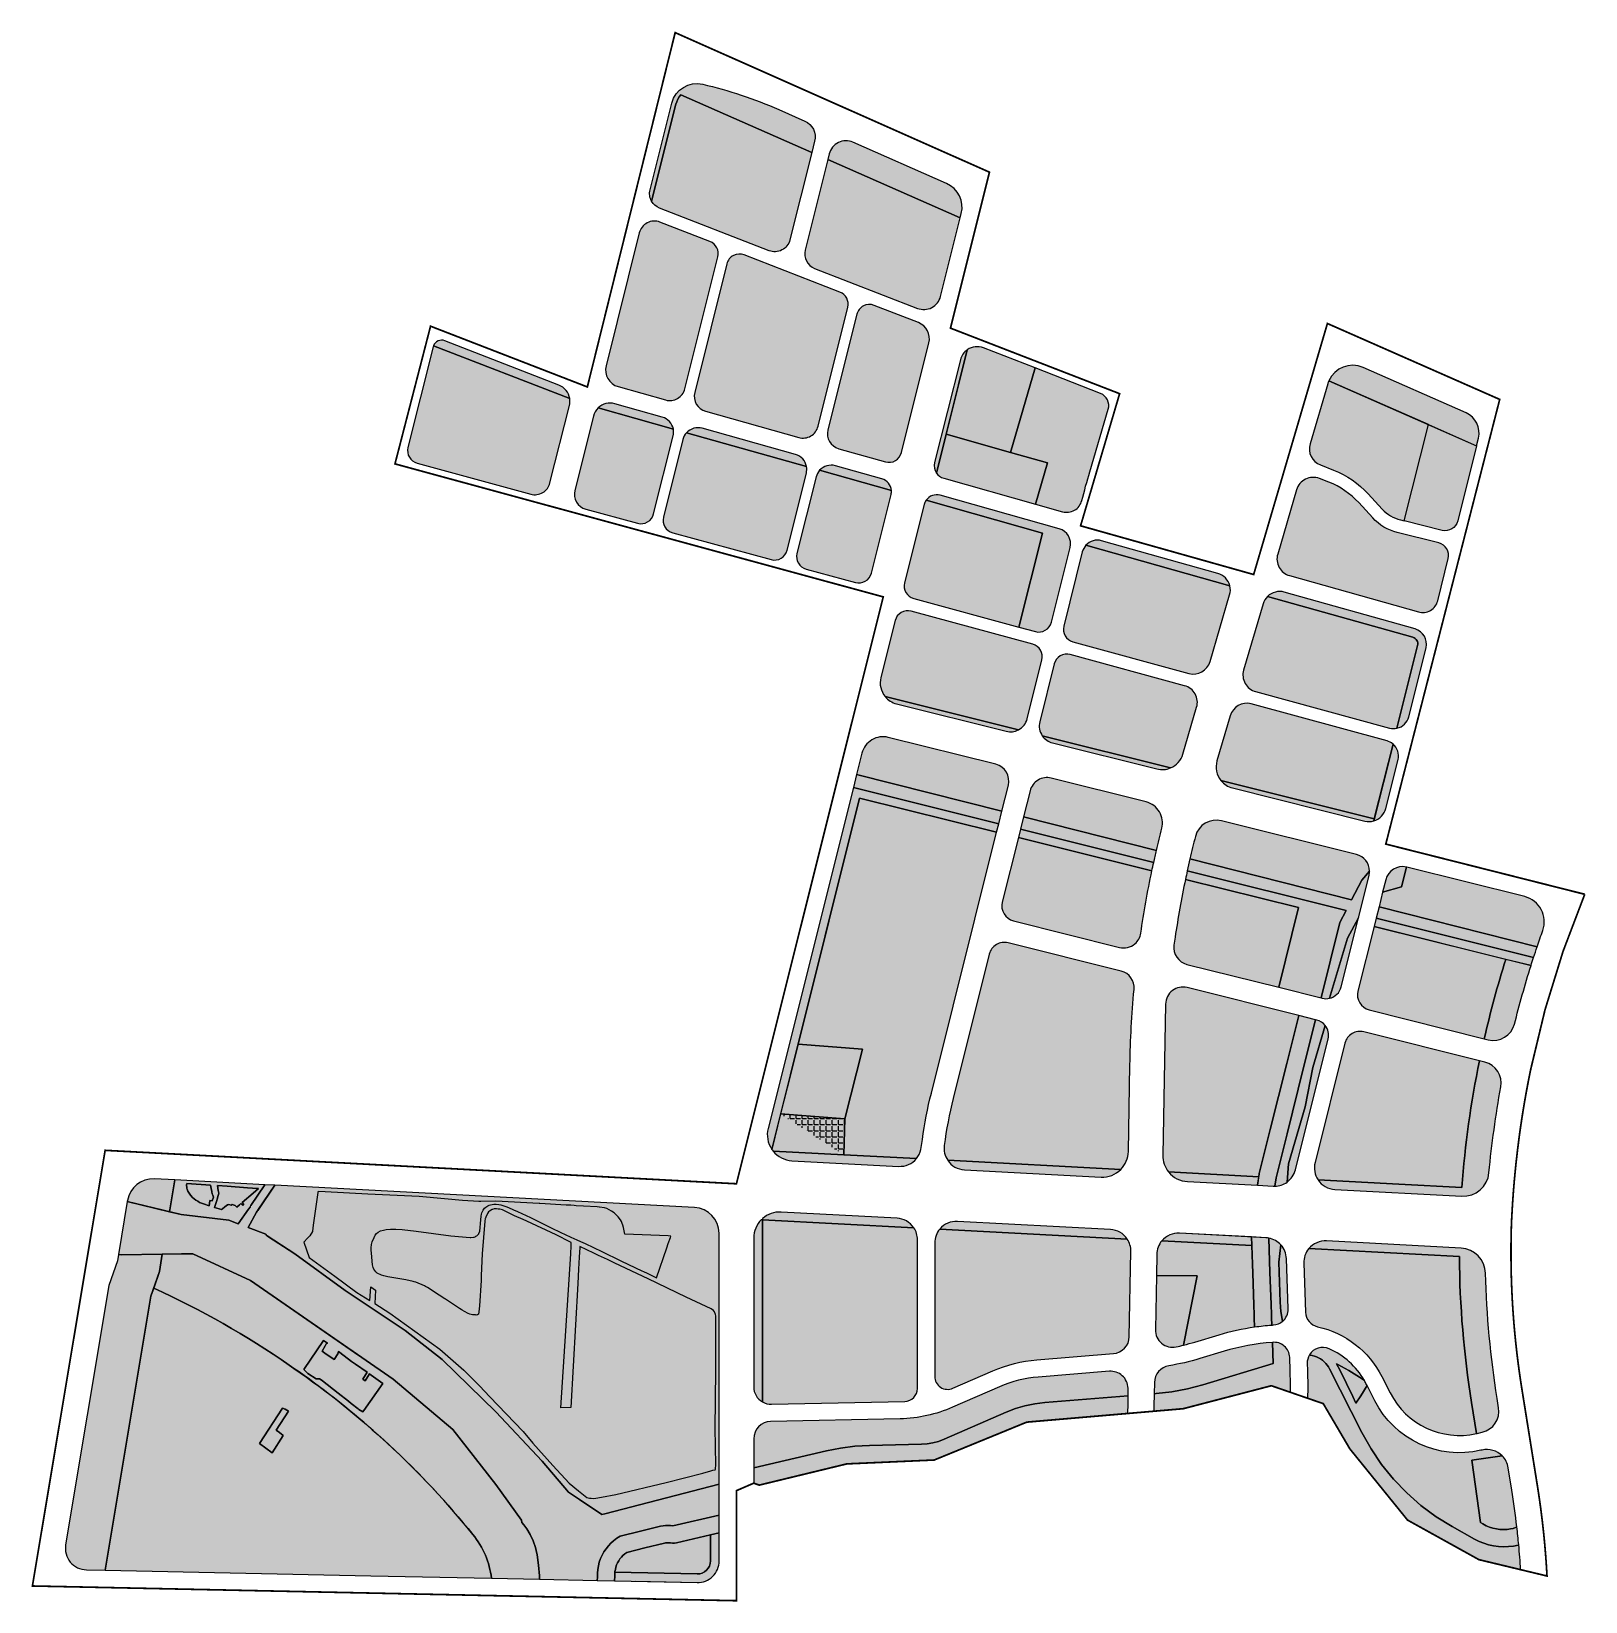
# Model space of a CAD drawing. Header units: millimetres. Extents: x 39642 to 41440, y 212526 to 214342.
import ezdxf

# ---------------------------------------------------------------- set-up
doc = ezdxf.new("R2010")
doc.units = ezdxf.units.MM
for name, color, linetype in [('00-规划范围', 1, 'Continuous'), ('01-用地方案边线', 7, 'Continuous'), ('YD-A', 211, 'Continuous'), ('YD-A33', 211, 'Continuous'), ('YD-A4', 111, 'Continuous'), ('YD-B1B2', 1, 'Continuous'), ('YD-E1', 4, 'Continuous'), ('YD-E2', 111, 'Continuous'), ('YD-G1', 3, 'Continuous'), ('YD-G2', 94, 'Continuous'), ('YD-R2', 2, 'Continuous'), ('YD-R2B1', 30, 'Continuous'), ('YD-S41', 254, 'Continuous'), ('YD-U12', 152, 'Continuous')]:
    doc.layers.add(name, color=color, linetype=linetype)
doc.layers.add('YD-B41', color=13, linetype='Continuous', true_color=0xd65d4a)

msp = doc.modelspace()

# ---------------------------------------------------------------- hatches: boundary and pattern name
at = {"layer": 'YD-A'}
h = msp.add_hatch(color=256, dxfattribs=at)
h.dxf.hatch_style = 1
edge = h.paths.add_edge_path()
edge.add_line((40991.05010986328, 212902.3618774414), (40943.78009033203, 212903.1126708984))
edge.add_line((40943.78009033203, 212903.1126708984), (40942.64092787513, 212840.2943677611))
edge.add_arc((40962.63763125866, 212839.9318061116), 19.9999899289673, 178.9612799630091, 281.959411900957)
edge.add_arc((40917.0488386188, 213055.1598068374), 240.0032406113817, 281.9594119011751, 284.0356887677946)
edge.add_line((40975.25592041015, 212822.3218994141), (40991.05010986328, 212902.3618774414))
at = {"layer": 'YD-A33'}
h = msp.add_hatch(color=256, dxfattribs=at)
h.dxf.hatch_style = 1
edge = h.paths.add_edge_path()
edge.add_arc((41009.3719140042, 213695.7860624784), 20.00000000000614, 343.6269579260884, 374.2786244007638)
edge.add_line((41028.75407026467, 213700.7188120864), (40862.20580387017, 213747.600604877))
edge.add_arc((40875.55929127629, 213735.5306266626), 18.00000000002449, 137.8901361394792, 165.9534241478377)
edge.add_line((40858.09751383169, 213739.8994169386), (40836.60644422144, 213654.0009757526))
edge.add_arc((40851.15792542524, 213650.3603171893), 14.99999999999063, 165.9534241478265, 254.7640967378924)
edge.add_line((40847.21601789212, 213635.8875370486), (40981.44569949183, 213599.3278029875))
edge.add_arc((40986.70157620268, 213618.6248431751), 19.99999999998923, 254.764096737865, 343.6269579260708)
edge.add_line((41005.8905104286, 213612.9870418951), (41028.56084823014, 213690.1482611984))
h = msp.add_hatch(color=256, dxfattribs=at)
h.dxf.hatch_style = 1
edge = h.paths.add_edge_path()
edge.add_arc((40889.2799120449, 212931.1812152354), 24.99999999997345, 358.9611842405525, 393.8420133554018)
edge.add_line((40910.04432030117, 212945.1038353108), (40693.24855648832, 212956.5714209185))
edge.add_arc((40712.42830607261, 212940.5359226137), 24.99999999997906, 140.1022180640248, 179.9761990998492)
edge.add_line((40687.42830822964, 212940.5463077153), (40687.36419798137, 212786.2140589817))
edge.add_arc((40702.36419668716, 212786.2078279208), 14.99999999999309, 179.9761990999159, 293.5800299969714)
edge.add_line((40708.36464094318, 212772.4602947337), (40754.42217951489, 212792.5632244017))
edge.add_arc((40818.4269182458, 212645.9228704061), 159.9999999999602, 94.60269881793079, 113.58002999697271, ccw=False)
edge.add_line((40805.58757812207, 212805.4068863612), (40894.09570619201, 212812.5322772864))
edge.add_arc((40892.49078867655, 212832.4677792808), 19.99999999999462, 274.6026988179178, 358.9611842405028)
edge.add_line((40912.48750152369, 212832.1051840407), (40914.27580310383, 212930.7279711853))
h = msp.add_hatch(color=256, dxfattribs=at)
h.dxf.hatch_style = 1
h.paths.add_polyline_path([(39727.67754975198, 212562.0400021309), (40035.02393305995, 212555.6102093553), (40174.70781086589, 212552.6879742578, 0.1400936275030052), (40153.18601168327, 212603.2575670741, 0.071853151661246), (39943.30667336775, 212797.4488677225, 0.0459864870693554), (39783.82132667855, 212888.3217374872), (39780.59216912394, 212878.9331910904)])
h.paths.add_polyline_path([(39906.23327636719, 212708.4370727539), (39932.75811767578, 212749.3082885742), (39935.83251953125, 212748.446105957), (39939.6533203125, 212746.1362915039), (39925.36810302734, 212723.8436889649), (39929.19049072266, 212721.2166748047), (39933.53869628906, 212718.0349121094), (39920.99810791016, 212697.9061279297)], flags=16)
at = {"layer": 'YD-A4'}
h = msp.add_hatch(color=123, dxfattribs=at)
h.dxf.hatch_style = 1
edge = h.paths.add_edge_path()
edge.add_line((40757.97676311942, 213494.2281212953), (40633.52399647436, 213525.3651969018))
edge.add_arc((40627.45622539884, 213501.1127299309), 25.00000000000065, 75.95340807529384, 165.9620750796589)
edge.add_line((40603.20284084726, 213507.1768323206), (40597.03076273448, 213482.5075361815))
edge.add_line((40597.03076273448, 213482.5075361815), (40765.01196964733, 213439.9447445796))
edge.add_line((40765.01196964733, 213439.9447445796), (40772.52452119742, 213469.9719363008))
edge.add_arc((40753.12254625901, 213474.8261477186), 19.9999999999875, 345.9534241477978, 435.9534080753181)
h = msp.add_hatch(color=123, dxfattribs=at)
h.dxf.hatch_style = 1
edge = h.paths.add_edge_path()
edge.add_line((40931.92103913654, 213450.7086703448), (40822.00327592262, 213478.2092056559))
edge.add_arc((40817.1490590622, 213458.8072320792), 19.99999999999416, 75.95340807529789, 165.9534241478079)
edge.add_line((40797.74708412377, 213463.661443497), (40790.215626408, 213433.5586850315))
edge.add_line((40790.215626408, 213433.5586850315), (40943.83669180008, 213394.6344415871))
edge.add_arc((42107.99259851911, 213124.8826578127), 1194.999999999275, 165.6886224528879, 166.9539732935225, ccw=False)
edge.add_arc((40925.85326806102, 213426.4562033739), 25.0000000000046, 345.688622452834, 435.9534080752938)
h = msp.add_hatch(color=123, dxfattribs=at)
h.dxf.hatch_style = 1
h.paths.add_polyline_path([(40758.93793774834, 213415.6672246003), (40600.51065419612, 213455.2152137796), (40529.2334883323, 213170.3261666303), (40603.62143269666, 213164.8028891939), (40583.50300524179, 213084.2094664394), (40582.26286140656, 213042.5539386278), (40666.22424293181, 213038.1127340883, 0.1192212059314426), (40671.43260202574, 213048.6509462354), (40673.05189238924, 213060.3166559004, -0.0268145799413081), (40683.45817742789, 213113.979413328)])
h = msp.add_hatch(color=123, dxfattribs=at)
h.dxf.hatch_style = 1
edge = h.paths.add_edge_path()
edge.add_line((41175.24104959111, 213389.831971768), (41019.23092683381, 213428.8644426292))
edge.add_arc((41013.16315575829, 213404.6119756583), 25.00000000000065, 75.95340807529384, 165.6675331639121)
edge.add_arc((42107.99259852078, 213124.8826578119), 1155.000000001084, 165.6675331639506, 166.9945765705406)
edge.add_line((40982.61977229343, 213384.8076508225), (41169.63233097323, 213337.4227277808))
edge.add_line((41169.63233097323, 213337.4227277808), (41181.40948486328, 213360.2416992188))
edge.add_line((41181.40948486328, 213360.2416992188), (41190.38420333653, 213370.7542956661))
edge.add_arc((41170.3868327307, 213370.4299981912), 19.99999999998478, 0.9290845466107152, 75.95340807531811)
h = msp.add_hatch(color=123, dxfattribs=at)
h.dxf.hatch_style = 1
edge = h.paths.add_edge_path()
edge.add_line((41369.88548337401, 213341.1335087731), (41233.44697032129, 213375.2693211867))
edge.add_arc((41228.59275346032, 213355.8673476098), 20.00000000029778, 75.95340807388251, 77.38526942908875)
edge.add_line((41232.96063624878, 213375.3845605246), (41227.21228027343, 213352.4086914063))
edge.add_line((41227.21228027343, 213352.4086914063), (41205.56983116238, 213346.2488469986))
edge.add_line((41205.56983116238, 213346.2488469986), (41201.35089620055, 213329.3860139605))
edge.add_line((41201.35089620055, 213329.3860139605), (41384.28048003823, 213283.0356260271))
edge.add_arc((42477.43391474416, 212913.3845293829), 1153.961162717186, 160.323718666311, 161.316974518123, ccw=False)
edge.add_arc((41362.60415808339, 213312.030548408), 30.00000000000476, 340.3241335023967, 435.9534080753046)
h = msp.add_hatch(dxfattribs=at)
h.set_pattern_fill('ANGLE', color=256)
h.set_pattern_definition([(0, (0, 0), (0, 6.985), [5.08, -1.905]), (90, (0, 0), (-6.985, 4e-16), [5.08, -1.905])])
edge = h.paths.add_edge_path()
edge.add_line((40582.26286270998, 213042.5539824087), (40583.50300524179, 213084.2094664394))
edge.add_line((40583.50300524179, 213084.2094664394), (40509.07063118619, 213089.7360427638))
at = {"layer": 'YD-B1B2'}
h = msp.add_hatch(color=256, dxfattribs=at)
h.dxf.hatch_style = 1
edge = h.paths.add_edge_path()
edge.add_line((40803.49985585306, 213952.6260224913), (40743.66911028575, 213975.8843794067))
edge.add_arc((40736.42266284816, 213957.2433225822), 19.99999999997641, 68.75711049455263, 124.5432743063566)
edge.add_line((40725.08209243573, 213973.7172857581), (40714.97247314453, 213933.3098754883))
edge.add_line((40714.97247314453, 213933.3098754883), (40700.62988281249, 213875.9835205078))
edge.add_line((40700.62988281249, 213875.9835205078), (40775.19250488281, 213854.9948730469))
edge.add_line((40775.19250488281, 213854.9948730469), (40803.49985585306, 213952.6260224913))
h = msp.add_hatch(color=256, dxfattribs=at)
h.dxf.hatch_style = 1
edge = h.paths.add_edge_path()
edge.add_arc((40873.74937159585, 213909.2240077362), 14.99999999999688, 343.5384244453211, 428.7571104945929)
edge.add_line((40879.18420717404, 213923.2048003546), (40803.49985585306, 213952.6260224913))
edge.add_line((40803.49985585306, 213952.6260224913), (40775.19252780646, 213854.9949521098))
edge.add_line((40775.19252780646, 213854.9949521098), (40817.79510498047, 213843.0026855469))
edge.add_line((40817.79510498047, 213843.0026855469), (40803.92667322622, 213795.1712444571))
edge.add_line((40803.92667322622, 213795.1712444571), (40835.19590678914, 213786.3692858837))
edge.add_arc((40840.07317138913, 213803.6959211607), 17.99999999997105, 254.2786505023632, 345.5113679090215)
edge.add_arc((41832.95950108098, 213547.1282179864), 1007.50000000053, 163.5384244453079, 165.5113679089372, ccw=False)
edge.add_line((40866.75693683408, 213832.62577462), (40888.13452143574, 213904.9734237665))
h = msp.add_hatch(color=256, dxfattribs=at)
h.dxf.hatch_style = 1
edge = h.paths.add_edge_path()
edge.add_line((41258.41827984586, 213887.0907219043), (41143.27740795996, 213937.8136994942))
edge.add_arc((41170.73146986261, 213925.7193005821), 30.00000000000622, 156.2249625020525, 163.626957926117)
edge.add_line((41141.94806852369, 213934.1760025021), (41121.54200802351, 213864.7215231223))
edge.add_arc((41140.73094224945, 213859.0837218423), 19.99999999999916, 163.6269579260825, 248.7571104945634)
edge.add_line((41133.48449481185, 213840.4426650178), (41148.67601133731, 213834.5371776285))
edge.add_arc((41109.72635636019, 213734.3414971969), 107.5000000000094, 42.53978297379359, 68.75711049453719, ccw=False)
edge.add_line((41188.93322358387, 213807.0224588348), (41205.15053332359, 213789.3490231739))
edge.add_arc((41236.46487617946, 213818.0833568447), 42.49999999999277, 222.5397829737632, 255.9535019464765)
edge.add_line((41226.1497328994, 213776.8541460942), (41230.56183774565, 213775.7502808291))
edge.add_line((41230.56183774565, 213775.7502808291), (41258.41827984586, 213887.0907219043))
h = msp.add_hatch(color=256, dxfattribs=at)
h.dxf.hatch_style = 1
edge = h.paths.add_edge_path()
edge.add_line((41270.5756629555, 213750.2768768734), (41222.50909409467, 213762.3026599469))
edge.add_arc((41236.4648761795, 213818.0833568448), 57.50000000002653, 222.5397829737793, 255.9535019464534, ccw=False)
edge.add_line((41194.09841231566, 213779.2074936431), (41177.88110257593, 213796.880929304))
edge.add_arc((41109.72635636025, 213734.3414971969), 92.5000000000085, 42.53978297382422, 68.75711049455985)
edge.add_line((41143.24117575913, 213820.5563850102), (41132.41726582949, 213824.7640270507))
edge.add_arc((41125.1708183919, 213806.1229702262), 20.00000000000618, 68.75711049456342, 163.6269579260942)
edge.add_line((41105.98188416594, 213811.7607715062), (41084.1097271959, 213737.3162565909))
edge.add_arc((41103.29866142183, 213731.6784553109), 19.99999999999916, 163.6269579260825, 254.2786505023683)
edge.add_line((41097.87947853296, 213712.4266383365), (41246.97112338873, 213670.458916965))
edge.add_arc((41251.84838798872, 213687.7855522421), 18.00000000000104, 254.2786505023661, 345.9533998567302)
edge.add_line((41269.31016358111, 213683.4167545629), (41281.4865038111, 213732.0847259935))
edge.add_arc((41266.93502415077, 213735.7253907261), 14.99999999999528, 345.9533998567886, 435.9535019464956)
h = msp.add_hatch(color=256, dxfattribs=at)
h.dxf.hatch_style = 1
edge = h.paths.add_edge_path()
edge.add_line((40938.57499658455, 213370.8246678149), (40784.16384889343, 213409.3701144143))
edge.add_line((40784.16384889343, 213409.3701144143), (40765.51387896008, 213334.8273683112))
edge.add_arc((40782.97565640466, 213330.4585780352), 17.99999999999863, 165.9534241478152, 255.9533973152855)
edge.add_line((40778.606857951, 213312.9968026366), (40901.08154993451, 213282.354600871))
edge.add_arc((40905.93577043859, 213301.7565735361), 20.00000000001644, 255.9533973152742, 310.5326710772366)
edge.add_arc((40905.93577043859, 213301.7565735361), 19.99999999999156, 310.5326710772908, 351.6294085668433)
edge.add_arc((42107.99259851981, 213124.8826578122), 1195.000000000083, 168.1231262742433, 171.6294085668775, ccw=False)
h = msp.add_hatch(color=256, dxfattribs=at)
h.dxf.hatch_style = 1
edge = h.paths.add_edge_path()
edge.add_line((41108.34166853944, 213328.4460423981), (40977.41209262998, 213361.1298158947))
edge.add_arc((42107.99259851981, 213124.8826578121), 1155.000000000107, 168.197252332973, 171.5742301054902)
edge.add_arc((42107.99259851868, 213124.8826578127), 1154.999999998901, 171.574230105512, 172.0309368783477)
edge.add_arc((40983.95321298795, 213282.237224868), 20.00000000000753, 172.0309368783496, 255.9533973152944)
edge.add_line((40979.09899248389, 213262.8352522029), (41085.27992510894, 213236.2696204919))
edge.add_line((41085.27992510894, 213236.2696204919), (41108.34166853944, 213328.4460423981))
h = msp.add_hatch(color=256, dxfattribs=at)
h.dxf.hatch_style = 1
edge = h.paths.add_edge_path()
edge.add_line((41348.02026772175, 213268.6152272993), (41195.66205780182, 213306.6480639881))
edge.add_line((41195.66205780182, 213306.6480639881), (41176.95758491454, 213231.8873942414))
edge.add_arc((41194.4193634433, 213227.5186082987), 18.00000000000541, 165.9534383663829, 255.9533973152404)
edge.add_line((41190.05056498963, 213210.0568329001), (41323.13855314964, 213176.7592681564))
edge.add_arc((42477.43391474412, 212913.384529383), 1183.961162717129, 162.5402484956, 167.146897872962, ccw=False)
h = msp.add_hatch(color=256, dxfattribs=at)
h.dxf.hatch_style = 1
h.paths.add_polyline_path([(40913.18906039629, 213146.5507285098, -0.0183010673120235), (40917.97291482716, 213233.8695947555, 0.3698427046763291), (40902.91048790541, 213255.0956165745), (40772.29639946307, 213287.7742311246, 0.4142136995394412), (40750.46582356482, 213274.6812460021), (40708.68074484784, 213107.6689384848, 0.0285645158668804), (40698.35126626199, 213053.3871987594, 0.1823793306648803), (40702.37287412636, 213036.2006232817), (40902.64742359999, 213025.6069405421, 0.1934713820404064), (40911.36946755846, 213046.2161859975)])
h = msp.add_hatch(color=256, dxfattribs=at)
h.dxf.hatch_style = 1
edge = h.paths.add_edge_path()
edge.add_arc((40642.42983811862, 212944.2385476538), 25.00000000000547, 359.9761990998492, 393.8420133555219)
edge.add_line((40663.19424637488, 212958.1611677293), (40487.96439999977, 212967.4300908345))
edge.add_line((40487.96439999977, 212967.4300908345), (40487.96439999977, 212756.7181116686))
edge.add_arc((40497.96439999978, 212774.0386197443), 20.00000000001994, 239.9999999999849, 271.2061432423595)
edge.add_line((40498.38539232085, 212754.0430510986), (40652.6741543296, 212757.2914900496))
edge.add_arc((40652.35841008878, 212772.2881665338), 15.00000000000973, 271.2061432424156, 359.976199099916)
edge.add_line((40667.35840879459, 212772.281935473), (40667.42983596162, 212944.2281625522))
h = msp.add_hatch(color=256, dxfattribs=at)
h.dxf.hatch_style = 1
h.paths.add_polyline_path([(40427.96447753906, 212602.9201727728), (40388.80889892578, 212593.8717041016), (40386.41088867187, 212593.4692993164), (40383.98168945312, 212593.3609008789), (40381.55712890625, 212593.5479125977), (40379.57592773437, 212593.8228759766), (40378.39587402343, 212593.8890991211), (40377.21307373047, 212593.8588867188), (40376.03692626952, 212593.7324829102), (40374.62567138671, 212593.4627075196), (40351.9683227539, 212587.795288086), (40331.02587890625, 212582.4921264649), (40328.71667480469, 212580.8026733398), (40326.72729492187, 212579.045288086), (40324.896484375, 212577.1251220703), (40323.23651123046, 212575.0546875), (40321.75988769531, 212572.8499145508), (40320.47772216796, 212570.5270996094), (40319.39868164062, 212568.1022949219), (40318.53131103515, 212565.5944824219), (40317.88208007812, 212563.0217285156), (40317.45172119141, 212560.385925293), (40317.46037209571, 212560.8028430681), (40317.36627197264, 212559.7322998046), (40317.36468708166, 212559.7056979545), (40412.6508789064, 212557.7122802734, 0.4203495436836792), (40427.96447753913, 212572.7090630988)])
at = {"layer": 'YD-B41'}
h = msp.add_hatch(color=256, dxfattribs=at)
h.dxf.hatch_style = 1
edge = h.paths.add_edge_path()
edge.add_line((41230.56188964843, 213775.7504882813), (41258.41827392578, 213887.0906982422))
edge.add_line((41258.41827392578, 213887.0906982422), (41314.12768554687, 213862.5490722656))
edge.add_line((41314.12768554687, 213862.5490722656), (41292.40850830078, 213775.7393188477))
edge.add_arc((41277.8569799207, 213779.3800294066), 15.00005838555366, 255.9534296885558, 345.9532752150821, ccw=False)
edge.add_line((41274.21630859375, 213764.828491211), (41230.56188964843, 213775.7504882813))
at = {"layer": 'YD-E1'}
h = msp.add_hatch(color=256, dxfattribs=at)
h.dxf.hatch_style = 1
h.paths.add_polyline_path([(40765.01196964734, 213439.9447445796), (40597.03076229617, 213482.5075362925), (40593.23550251098, 213467.3381908466), (40761.36503918118, 213425.3681949784)])
h = msp.add_hatch(color=256, dxfattribs=at)
h.dxf.hatch_style = 1
edge = h.paths.add_edge_path()
edge.add_line((40943.83669180008, 213394.6344415871), (40790.21562640799, 213433.5586850315))
edge.add_line((40790.21562640799, 213433.5586850315), (40786.59094868952, 213419.0710782504))
edge.add_line((40786.59094868952, 213419.0710782504), (40940.67517815894, 213380.6071973508))
edge.add_arc((42107.99259851977, 213124.8826578123), 1195.000000000033, 166.9539732935094, 167.6434018933259, ccw=False)
h = msp.add_hatch(color=256, dxfattribs=at)
h.dxf.hatch_style = 1
edge = h.paths.add_edge_path()
edge.add_arc((41170.38683273071, 213370.4299981913), 19.99999999997542, 345.9534383663897, 360.9290845465281)
edge.add_line((41190.38420333653, 213370.7542956661), (41181.40948486328, 213360.2416992188))
edge.add_line((41181.40948486328, 213360.2416992188), (41169.63233097323, 213337.4227277808))
edge.add_line((41169.63233097323, 213337.4227277808), (40982.61977229343, 213384.8076508225))
edge.add_arc((42107.99259851965, 213124.8826578118), 1155.000000000011, 166.9945765705224, 167.7008952986899)
edge.add_line((40979.50111542804, 213370.9151202832), (41163.24520872749, 213325.0472793951))
edge.add_line((41163.24520872749, 213325.0472793951), (41156.06970214844, 213311.1442871094))
edge.add_line((41156.06970214844, 213311.1442871094), (41134.27008506358, 213224.0126689409))
edge.add_line((41134.27008506358, 213224.0126689409), (41135.72504152728, 213223.6486503115))
edge.add_arc((41140.09383998095, 213241.1104257101), 17.99999999998021, 255.9533973152181, 282.589432296512)
edge.add_line((41144.01717827231, 213223.5432000711), (41164.94787597656, 213293.2416992188))
edge.add_line((41164.94787597656, 213293.2416992188), (41177.49941654066, 213316.4558186739))
edge.add_line((41177.49941654066, 213316.4558186739), (41189.78880887373, 213365.5757915883))
h = msp.add_hatch(color=256, dxfattribs=at)
h.dxf.hatch_style = 1
edge = h.paths.add_edge_path()
edge.add_arc((41228.59275346089, 213355.86734761), 20.00000000000334, 77.38526943056608, 165.9534383665009)
edge.add_line((41209.19077731781, 213360.721554213), (41205.56983116238, 213346.2488469986))
edge.add_line((41205.56983116238, 213346.2488469986), (41227.21228027343, 213352.4086914063))
edge.add_line((41227.21228027343, 213352.4086914063), (41232.96063624878, 213375.3845605246))
h = msp.add_hatch(color=256, dxfattribs=at)
h.dxf.hatch_style = 1
edge = h.paths.add_edge_path()
edge.add_line((41201.35089620055, 213329.3860139605), (41198.08916504228, 213316.3490678035))
edge.add_line((41198.08916504228, 213316.3490678035), (41380.24442068132, 213270.8779967047))
edge.add_arc((42477.43391474395, 212913.3845293832), 1153.9611627169, 161.3169745181335, 161.9530152827584, ccw=False)
edge.add_line((41384.28048003823, 213283.0356260271), (41201.35089620055, 213329.3860139605))
h = msp.add_hatch(color=256, dxfattribs=at)
h.dxf.hatch_style = 1
edge = h.paths.add_edge_path()
edge.add_arc((41125.04579951171, 213180.9642996666), 18.00000000001019, 38.75858650373014, 75.95339731524054)
edge.add_line((41129.41459796539, 213198.4260750652), (41127.95959128433, 213198.7901062587))
edge.add_line((41127.95959128433, 213198.7901062587), (41114.0947265625, 213143.3732910156))
edge.add_line((41114.0947265625, 213143.3732910156), (41094.9375, 213066.803100586))
edge.add_line((41094.9375, 213066.803100586), (41082.24389648437, 213016.0676879883))
edge.add_line((41082.24389648437, 213016.0676879883), (41080.90167907294, 213006.232999618))
edge.add_arc((41080.3671336453, 213031.2272841884), 24.99999999999883, 271.2251812457388, 305.6598266961278)
edge.add_line((41094.94142540482, 213010.9149721657), (41096.64868164062, 213031.9500732422))
edge.add_line((41096.64868164062, 213031.9500732422), (41115.78051757812, 213098.1489257813))
edge.add_line((41115.78051757812, 213098.1489257813), (41124.69470214843, 213143.3399047852))
edge.add_line((41124.69470214843, 213143.3399047852), (41139.0820316026, 213192.233025801))
h = msp.add_hatch(color=256, dxfattribs=at)
h.dxf.hatch_style = 1
h.paths.add_polyline_path([(40276.39367675781, 212643.9611206055), (40263.88488769531, 212652.4171142579), (40233.26788330078, 212688.1311035156), (40179.81732177734, 212745.1821289063), (40117.40490722656, 212805.7332763672), (40074.65930175781, 212839.2241210938), (40005.32250976562, 212885.4013061523), (39947.19830322266, 212928.1369018555), (39915.0647646466, 212948.6701927884), (39914.20901599026, 212949.5219923639), (39913.4989688307, 212950.7339659684), (39893.28575210061, 212958.344175334), (39902.83953038981, 212976.1578133874), (39902.85729980469, 212976.1511230469), (39903.47912597656, 212977.3104858398), (39904.09552001953, 212977.9268798828), (39904.40667724609, 212978.3392944336), (39923.98183708215, 213007.2764506344), (39912.32580115096, 213007.8930078167), (39896.12390136719, 212983.9423217774), (39895.93511962891, 212983.6406860352), (39895.56671142578, 212982.8508911133), (39895.34112548828, 212982.0090942383), (39893.58050537109, 212979.5883178711), (39881.3720703125, 212962.8021240234), (39870.71350097656, 212966.7902832031), (39815.48767089844, 212973.4440917969), (39753.26144461514, 212988.4820369205), (39743.06321279222, 212927.408013371), (39746.69592285156, 212926.9171142578), (39816.0712890625, 212927.8065185547), (39829.24609375, 212927.9752807617), (39895.92108154297, 212897.2836914063), (39993.2880859375, 212829.5501098633), (40061.02148437499, 212782.9832763672), (40129.81329345703, 212724.7749023438), (40179.55511474609, 212661.2749023438), (40209.1884765625, 212619.9996948242), (40209.64532470703, 212617.1063232422), (40211.85369873046, 212614.5942993164), (40215.31170654297, 212609.8405151367), (40219.27368164062, 212603.2943115235), (40222.75451660156, 212596.0139160156), (40225.46630859375, 212588.477722168), (40226.45050048827, 212584.9555053711), (40227.59008789062, 212579.7736816406), (40229.1694946289, 212567.7901000976), (40230.06451416016, 212555.5131225586), (40230.06567382812, 212555.4733276367), (40230.19362736854, 212551.5270927944), (40296.67041007312, 212550.1363754787), (40297.28631591797, 212554.0856933594), (40297.24315420974, 212558.4537690611), (40297.57427978515, 212562.8118896484), (40297.57444462686, 212562.8130385452), (40297.57629394531, 212562.8259277344), (40297.57751464844, 212562.8123168946), (40298.2802734375, 212567.1243286133), (40299.34930419922, 212571.3604736328), (40300.77752685547, 212575.4895019531), (40302.55352783203, 212579.4810791016), (40304.66491699218, 212583.3060913086), (40307.09613037109, 212586.9360961914), (40309.82910156249, 212590.344909668), (40312.84387207031, 212593.5068969727), (40315.83709199651, 212596.151074153), (40319.6284790039, 212598.961303711), (40323.34832763671, 212601.2526855469), (40347.11511230469, 212607.1975097656), (40370.31787109374, 212613.0012817383), (40373.08489990234, 212613.5302734375), (40375.88592529297, 212613.8314819336), (40378.70227050781, 212613.903503418), (40381.51507568359, 212613.745300293), (40384.30572509765, 212613.3580932617), (40437.96448599988, 212625.7581145527), (40437.96447652594, 212661.6572106914), (40305.79168701172, 212627.3002929687), (40302.35412597656, 212626.4066772461), (40276.39367675781, 212643.9611206055), (40276.3950805664, 212643.9578857422), (40276.39527830488, 212643.9574451057)])
h = msp.add_hatch(color=256, dxfattribs=at)
h.dxf.hatch_style = 1
edge = h.paths.add_edge_path()
edge.add_line((41085.57592773437, 212918.1790771484), (41087.75802408735, 212938.3860347956))
edge.add_arc((41069.17229898901, 212921.6656633114), 24.99999999997156, 41.97566085259682, 79.2427377504628)
edge.add_line((41073.83851299553, 212946.2263320085), (41075.19708251953, 212906.3743286133))
edge.add_line((41075.19708251953, 212906.3743286133), (41076.44189453124, 212869.8560791016))
edge.add_line((41076.44189453124, 212869.8560791016), (41076.87152099609, 212857.2578735352))
edge.add_line((41076.87152099609, 212857.2578735352), (41076.97167968749, 212854.3170776367))
edge.add_line((41076.97167968749, 212854.3170776367), (41077.26973533449, 212845.567157026))
edge.add_arc((41096.96357199836, 212566.260600001), 279.9999999994725, 93.6189564546691, 94.03323625139308, ccw=False)
edge.add_arc((41078.15359869802, 212863.6663580222), 18.00000000003114, 273.6189564545254, 310.3274427976217)
edge.add_line((41089.80238866926, 212849.9439059014), (41087.63970947265, 212861.1876831055))
edge.add_line((41087.63970947265, 212861.1876831055), (41087.16351318359, 212871.9827270508))
edge.add_line((41087.16351318359, 212871.9827270508), (41085.57592773437, 212918.1790771484))
h = msp.add_hatch(color=256, dxfattribs=at)
h.dxf.hatch_style = 1
edge = h.paths.add_edge_path()
edge.add_arc((41080.06256030749, 212807.669704642), 17.99999999999549, 1.952493504290552, 96.73441684158325)
edge.add_line((41077.95174889102, 212825.5455116214), (41078.78868949381, 212800.9757243883))
edge.add_line((41078.78868949381, 212800.9757243883), (40997.55432128906, 212776.5364990235))
edge.add_line((40997.55432128906, 212776.5364990235), (40979.78967285156, 212771.8690795898))
edge.add_line((40979.78967285156, 212771.8690795898), (40961.74011230468, 212768.4672851563))
edge.add_line((40961.74011230468, 212768.4672851563), (40943.49572753906, 212766.3479003906))
edge.add_line((40943.49572753906, 212766.3479003906), (40941.29652826338, 212766.1708571448))
edge.add_line((40941.29652826338, 212766.1708571448), (40941.03225879576, 212751.5987201362))
edge.add_arc((40426.11692646604, 212760.9368426547), 515.0000000003863, 358.330671457125, 358.9610401333765, ccw=False)
edge.add_line((40940.89835931846, 212745.9342965105), (40940.89840000029, 212745.9342999999))
edge.add_line((40940.89840000029, 212745.9342999999), (40974.83050000016, 212748.8445999995))
edge.add_line((40974.83050000016, 212748.8445999995), (41076.76709999982, 212775.4243999999))
edge.add_line((41076.76709999982, 212775.4243999999), (41084.02333521198, 212772.9238308562))
edge.add_line((41084.02333521198, 212772.9238308562), (41098.79847201558, 212767.8323046864))
edge.add_arc((40608.86702898774, 212776.0287144073), 489.999999999646, 359.0415477811612, 361.9524935043043)
edge.add_line((41098.58254489505, 212792.7234285198), (41098.05210987143, 212808.2829798543))
h = msp.add_hatch(color=256, dxfattribs=at)
h.dxf.hatch_style = 1
edge = h.paths.add_edge_path()
edge.add_line((41144.06787109374, 212794.8331298828), (41142.78491210937, 212797.1068725586))
edge.add_line((41142.78491210937, 212797.1068725586), (41141.30932617187, 212799.2604980469))
edge.add_line((41141.30932617187, 212799.2604980469), (41139.6519165039, 212801.2772827148))
edge.add_line((41139.6519165039, 212801.2772827148), (41137.82531738281, 212803.1428833008))
edge.add_line((41137.82531738281, 212803.1428833008), (41135.84387207031, 212804.8422851563))
edge.add_line((41135.84387207031, 212804.8422851563), (41133.72192382812, 212806.3630981445))
edge.add_line((41133.72192382812, 212806.3630981445), (41131.47552490234, 212807.6934814453))
edge.add_line((41131.47552490234, 212807.6934814453), (41129.1220703125, 212808.8234863282))
edge.add_line((41129.1220703125, 212808.8234863282), (41126.67932128906, 212809.7448730469))
edge.add_line((41126.67932128906, 212809.7448730469), (41124.16607666015, 212810.4505004883))
edge.add_line((41124.16607666015, 212810.4505004883), (41121.60052490234, 212810.9345092774))
edge.add_line((41121.60052490234, 212810.9345092774), (41120.81948782002, 212811.012449654))
edge.add_arc((41136.29455127941, 212801.8188425856), 17.99999999998454, 149.2858037975901, 181.9524935042921)
edge.add_line((41118.30500171548, 212801.2055673734), (41118.57093329945, 212793.4048454221))
edge.add_arc((40608.86702898761, 212776.0287144073), 509.9999999997827, -1.6894210037585253, 1.9524935042668972, ccw=False)
edge.add_line((41118.64534249673, 212760.9930542764), (41136.82739999983, 212754.7274999991))
edge.add_line((41136.82739999983, 212754.7274999991), (41167.48560000025, 212702.5536000002))
edge.add_line((41167.48560000025, 212702.5536000002), (41234.33449999987, 212620.0303000007))
edge.add_line((41234.33449999987, 212620.0303000007), (41316.93450000043, 212574.2498000004))
edge.add_line((41316.93450000043, 212574.2498000004), (41365.21807975367, 212562.6600808565))
edge.add_arc((40391.2846763204, 212501.0086423147), 975.8827666258834, 3.622075564888234, 5.309830351773982)
edge.add_line((41362.97976928848, 212591.3182237507), (41362.4384765625, 212591.101928711))
edge.add_line((41362.4384765625, 212591.101928711), (41356.75427246093, 212589.9505004883))
edge.add_line((41356.75427246093, 212589.9505004883), (41350.9937133789, 212589.2778930664))
edge.add_line((41350.9937133789, 212589.2778930664), (41345.19689941406, 212589.0886840821))
edge.add_line((41345.19689941406, 212589.0886840821), (41339.40472412109, 212589.3840942383))
edge.add_line((41339.40472412109, 212589.3840942383), (41333.65747070312, 212590.162109375))
edge.add_line((41333.65747070312, 212590.162109375), (41327.9951171875, 212591.4172973633))
edge.add_line((41327.9951171875, 212591.4172973633), (41322.45751953124, 212593.1409301758))
edge.add_line((41322.45751953124, 212593.1409301758), (41317.08312988281, 212595.3212890625))
edge.add_line((41317.08312988281, 212595.3212890625), (41311.9097290039, 212597.9423217774))
edge.add_line((41311.9097290039, 212597.9423217774), (41286.07171630859, 212612.4204711914))
edge.add_line((41286.07171630859, 212612.4204711914), (41267.42590332031, 212623.9260864258))
edge.add_line((41267.42590332031, 212623.9260864258), (41249.81512451172, 212636.9605102539))
edge.add_line((41249.81512451172, 212636.9605102539), (41233.36352539062, 212651.4304809571))
edge.add_line((41233.36352539062, 212651.4304809571), (41218.18792724609, 212667.2341308594))
edge.add_line((41218.18792724609, 212667.2341308594), (41204.39672851563, 212684.2587280274))
edge.add_line((41204.39672851563, 212684.2587280274), (41192.0869140625, 212702.3839111328))
edge.add_line((41192.0869140625, 212702.3839111328), (41181.34692382812, 212721.4805297851))
edge.add_line((41181.34692382812, 212721.4805297851), (41144.06787109374, 212794.8331298828))
h = msp.add_hatch(color=256, dxfattribs=at)
h.dxf.hatch_style = 1
edge = h.paths.add_edge_path()
edge.add_line((40911.2477255509, 212763.7518232601), (40814.58447265625, 212755.9700927735))
edge.add_line((40814.58447265625, 212755.9700927735), (40803.08947753906, 212754.5637207031))
edge.add_line((40803.08947753906, 212754.5637207031), (40791.75030517578, 212752.2114868164))
edge.add_line((40791.75030517578, 212752.2114868164), (40780.64447021484, 212748.9295043945))
edge.add_line((40780.64447021484, 212748.9295043945), (40769.84832763671, 212744.7402954102))
edge.add_line((40769.84832763671, 212744.7402954102), (40698.19427490234, 212713.4649047852))
edge.add_line((40698.19427490234, 212713.4649047852), (40691.86267089843, 212711.0618896484))
edge.add_line((40691.86267089843, 212711.0618896484), (40685.32690429687, 212709.2877197266))
edge.add_line((40685.32690429687, 212709.2877197266), (40678.64971923828, 212708.1585083008))
edge.add_line((40678.64971923828, 212708.1585083008), (40671.89392089844, 212707.6860961914))
edge.add_line((40671.89392089844, 212707.6860961914), (40611.830078125, 212706.421081543))
edge.add_line((40611.830078125, 212706.421081543), (40595.10430908203, 212705.4866943359))
edge.add_line((40595.10430908203, 212705.4866943359), (40578.48413085937, 212703.3917236328))
edge.add_line((40578.48413085937, 212703.3917236328), (40562.04907226562, 212700.1467285156))
edge.add_line((40562.04907226562, 212700.1467285156), (40477.96449999976, 212680.4838035118))
edge.add_line((40477.96449999976, 212680.4838035118), (40477.96449999976, 212662.7003095867))
edge.add_line((40477.96449999976, 212662.7003095867), (40484.39031982422, 212660.469909668))
edge.add_line((40484.39031982422, 212660.469909668), (40585.62569999974, 212685.0066999998))
edge.add_line((40585.62569999974, 212685.0066999998), (40686.84750000015, 212689.5131999999))
edge.add_line((40686.84750000015, 212689.5131999999), (40793.85180000029, 212733.3215999994))
edge.add_line((40793.85180000029, 212733.3215999994), (40910.79804951823, 212743.3525042464))
edge.add_arc((40426.11692646636, 212760.9368426544), 485.000000000066, 357.9222077539388, 358.9610401334176)
edge.add_line((40911.03719089309, 212752.1426884383), (40911.2477255509, 212763.7518232601))
at = {"layer": 'YD-E2'}
h = msp.add_hatch(color=256, dxfattribs=at)
h.dxf.hatch_style = 1
h.paths.add_polyline_path([(39832.72247314453, 212990.0684814453), (39828.88647460938, 212993.2885131836), (39826.53149414063, 212995.8356933594), (39825.57208251953, 212997.0314941406), (39823.97491455078, 212999.2659301758), (39823.37927246094, 213000.4375), (39822.39349365234, 213002.8580932617), (39822.25408935547, 213003.5485229492), (39822.03051757813, 213004.6580810547), (39821.81072998047, 213007.2821044922), (39822.03790283204, 213009.3148803711), (39849.57312011719, 213007.5562744141), (39850.84167480469, 213001.5961303711), (39851.04052734375, 213000.662109375), (39850.96667480469, 212999.5507202149), (39851.37310791016, 212997.4888916016), (39852.25372314453, 212995.9852905273), (39852.73529052734, 212994.8760986328), (39852.82092285157, 212993.5275268555), (39851.51550292969, 212989.2880859375), (39848.65869140625, 212989.6323242188), (39848.21008300782, 212986.1251220703), (39847.8840937165, 212983.5748860548), (39846.75927734375, 212983.9213256836), (39842.46472167969, 212985.4240722656), (39840.38751220703, 212986.1506958008), (39837.94787597656, 212986.9022827149), (39836.87811279297, 212987.4846801758), (39834.76727294922, 212988.8189086914)])
h = msp.add_hatch(color=256, dxfattribs=at)
h.dxf.hatch_style = 1
h.paths.add_polyline_path([(39854.19689941407, 212981.629272461), (39856.49530029296, 212988.703491211), (39857.66870117187, 212992.2807006836), (39857.97650146484, 212994.2662963868), (39858.28771972657, 212995.6173095703), (39858.83752441406, 212996.8107299805), (39859.06988525391, 212998.0023193359), (39858.90289306641, 212999.6680908203), (39858.49880782714, 213001.17501934), (39857.71887207032, 213007.0360717773), (39868.96612548828, 213006.3175048828), (39892.29309082031, 213004.3541259766), (39898.31610107422, 213003.9733276367), (39905.14672851563, 213003.6405029297), (39898.94427490234, 212998.2966918945), (39886.05090332031, 212987.1875), (39887.97747802735, 212984.9805297852), (39886.7553100586, 212983.8740844727), (39884.80310058594, 212986.112487793), (39883.09088134766, 212984.6373291016), (39879.96082663938, 212981.9401762626), (39878.16088867188, 212983.7141113281), (39875.78588867187, 212984.7929077149), (39874.5048828125, 212984.9865112305), (39873.48889160156, 212984.1550903321), (39870.77191162109, 212985.1110839844), (39869.02667236328, 212984.811706543), (39866.2783203125, 212982.4326782227), (39863.52331542969, 212980.0482788086), (39862.42142864197, 212979.0946571997)])
h = msp.add_hatch(color=256, dxfattribs=at)
h.dxf.hatch_style = 1
h.paths.add_polyline_path([(40365.63092041015, 212900.3104858398), (40360.08050537109, 212903.0322875977), (40354.55133056641, 212905.6243286133), (40350.48272705078, 212907.5314941406), (40348.57208251954, 212908.4271240234), (40341.23907470703, 212911.844909668), (40324.32312011718, 212919.7279052735), (40302.09210205078, 212930.8115234375), (40282.79907226562, 212939.7744750977), (40277.63110351562, 212942.1751098633), (40273.43829345703, 212944.1099243164), (40269.80291748047, 212945.787902832), (40266.2202758789, 212947.4409179687), (40265.03070068359, 212947.9901123047), (40261.35107421874, 212949.6881103516), (40245.21472167968, 212957.3256835938), (40219.68811035156, 212970.1666870117), (40204.80889892578, 212976.8944702149), (40199.9194946289, 212979.0333251953), (40194.12347412109, 212981.5690917969), (40191.34930419921, 212982.5911254883), (40185.5584235705, 212984.5494609555), (40182.91607666015, 212985.1381225586), (40180.10992431641, 212985.2719116211), (40178.28527832031, 212985.263671875), (40177.42687988281, 212985.2808837891), (40175.53165098875, 212985.218154382), (40173.4337171404, 212984.8195957464), (40171.85552978515, 212984.2545166016), (40170.37268066406, 212983.556274414), (40168.10451397054, 212982.1267949138), (40166.69891357421, 212980.7720947266), (40165.06988525391, 212978.3090820312), (40163.47690831894, 212975.3452739448), (40163.05889892578, 212973.787475586), (40162.74688720703, 212971.3900756836), (40162.20812988281, 212967.2523193359), (40160.93249511718, 212954.2844848633), (40159.94022269257, 212951.260214017), (40159.66650390625, 212950.7554931641), (40158.81512451172, 212949.8062744141), (40157.83908339906, 212949.0069710966), (40156.66632080078, 212948.2614746094), (40155.66333007813, 212947.727722168), (40154.3443074767, 212947.1271778964), (40150.17066876282, 212946.7436831299), (40127.53887939453, 212948.8574829101), (40087.58947753906, 212954.3007202149), (40071.32830810546, 212956.0678710937), (40064.07989501953, 212956.6480712891), (40057.73028564453, 212956.6176757812), (40052.66790771484, 212956.0742797852), (40049.85888671875, 212955.5336914063), (40046.06188964843, 212954.478515625), (40043.69427490234, 212953.2047119141), (40041.62391757431, 212951.3994808867), (40040.12390136718, 212949.4172973633), (40038.79071044922, 212947.0675048828), (40036.73272705078, 212941.946105957), (40035.95788574219, 212938.8801269531), (40035.48468017577, 212934.8123168945), (40035.39367675781, 212932.3587036133), (40035.61309814453, 212928.7205200196), (40036.92309570312, 212915.3978881836), (40037.63549804687, 212912.1135253907), (40038.51147460937, 212910.3312988281), (40040.63830566406, 212907.1284790039), (40041.45788574218, 212906.3671264649), (40042.38067626952, 212905.5095214844), (40047.44390869141, 212903.260925293), (40049.96447753906, 212902.4749145508), (40054.81549072265, 212901.530090332), (40075.48229980469, 212897.9276733399), (40084.06408691406, 212895.8419189453), (40085.24047851563, 212895.5560913086), (40086.91888427734, 212895.0496826172), (40096.96087646484, 212890.8676757813), (40098.16949462891, 212890.280090332), (40100.40307617187, 212888.9426879883), (40114.05810546875, 212880.2958984375), (40120.5864868164, 212876.120300293), (40120.92431640625, 212875.8732910156), (40121.48571777343, 212875.5690917969), (40126.06152343749, 212872.6348876953), (40129.4033203125, 212870.26171875), (40137.70471191406, 212864.712097168), (40139.35327148437, 212863.6303100586), (40140.68988037109, 212862.7532958985), (40143.546875, 212861.1389160156), (40147.46350097656, 212859.0828857422), (40149.52130126953, 212858.1685180664), (40151.2026977539, 212857.7308959961), (40152.54132080078, 212857.4594726563), (40155.9536743164, 212857.2465209961), (40156.73449707031, 212857.2188720703), (40158.25338167271, 212857.4618226723), (40159.61814917043, 212858.2270404107), (40160.14860654483, 212860.7563833766), (40160.64752197265, 212868.0343017578), (40162.63189697266, 212896.9912719727), (40162.60528564453, 212902.5942993164), (40162.86248779296, 212911.2648925781), (40163.95788574218, 212928.0969238282), (40165.328125, 212947.0548706055), (40166.90472412109, 212965.7938842774), (40167.47168934176, 212969.1659086606), (40167.91147209573, 212970.5820336289), (40169.86151123046, 212974.6895141602), (40171.31848144531, 212976.6057128906), (40172.41448974609, 212977.5213012695), (40175.43106490266, 212979.2210453036), (40177.82092285156, 212980.0025024414), (40179.00567626953, 212980.114074707), (40180.42407226563, 212980.0148925781), (40182.22448730468, 212979.7908935547), (40183.17108154296, 212979.6505126953), (40184.13751220703, 212979.5070800781), (40185.62988281249, 212979.1879272461), (40187.17388916015, 212978.7661132812), (40188.11047363281, 212978.4246826172), (40201.31091308593, 212971.9664916992), (40211.17841159303, 212967.5681007482), (40215.32171630859, 212965.6403198243), (40249.28887939453, 212949.839477539), (40265.81970214843, 212941.6735229492), (40266.96652852657, 212941.1066712502), (40266.82269287109, 212937.1231079101), (40266.24572753906, 212928.1198730469), (40262.43872070312, 212868.7075195313), (40258.63189697266, 212809.295288086), (40254.82507324219, 212749.8826904297), (40266.39788818359, 212750.2691040039), (40269.07690429688, 212798.1087036133), (40271.75567626953, 212845.9478759766), (40274.43487548828, 212893.7874755859), (40275.35131835938, 212910.1480712891), (40276.13610839844, 212924.1694946289), (40276.75311279296, 212935.1862792969), (40276.85870361328, 212936.3095092774), (40293.11212158203, 212928.7905273438), (40298.37268066406, 212926.1290893555), (40308.71569824219, 212921.3933105469), (40317.46130371093, 212917.2415161133), (40355.89031982421, 212898.9993286133), (40399.80371093751, 212878.0183105469), (40428.91967773437, 212864.1890869141), (40431.51831054688, 212862.3068847657), (40432.53228759765, 212861.0393066406), (40433.91888427734, 212857.9028930664), (40434.12188720703, 212856.0833129883), (40434.21868896484, 212843.6533203125), (40434.2548828125, 212843.2783203125), (40434.23651123046, 212841.3649291992), (40434.30249023437, 212832.8674926758), (40434.13909912109, 212795.7990722656), (40434.13269042969, 212794.6052856446), (40433.80670166015, 212758.0906982422), (40433.38970947266, 212726.8994750977), (40434.14993690565, 212683.417334713), (40433.94671630859, 212680.112121582), (40433.6616821289, 212678.8411254883), (40433.19427946556, 212678.0883759699), (40430.58111572265, 212677.6168823242), (40428.16333007812, 212676.9702758789), (40419.2866821289, 212674.3082885742), (40376.79571533203, 212663.5877075195), (40318.36712646484, 212649.4562988281), (40301.92767333984, 212646.4268798828), (40295.37030029296, 212645.2186889649), (40292.43432617187, 212645.0454711914), (40290.09191894531, 212645.2330932617), (40288.14587402344, 212645.5410766602), (40284.79211425781, 212646.3023071289), (40275.22509765625, 212654.0234985352), (40264.35327148437, 212662.7987060547), (40245.49151611328, 212683.044128418), (40222.25811767578, 212709.0111083985), (40211.27032470703, 212722.4003295899), (40172.37792968749, 212762.8107299805), (40161.12030029296, 212774.9396972657), (40142.64031982421, 212793.2424926758), (40114.84631347656, 212817.7711181641), (40057.13928222656, 212859.3729248047), (40039.58190917969, 212870.4396972656), (40040.4207063211, 212886.0973049398), (40034.83728027344, 212889.8161010742), (40033.93669458974, 212873.9977148516), (40018.99127197265, 212883.4180908203), (39993.43511962891, 212902.1759033203), (39963.79827880859, 212923.9290771485), (39957.56091308594, 212941.2951049805), (39961.59448242188, 212946.1826782227), (39964.47509765625, 212948.7019042969), (39967.37127685547, 212953.645690918), (39968.00451660156, 212958.1273193359), (39968.80731201172, 212963.8068847656), (39968.8139038086, 212963.8552856445), (39973.76593017578, 212998.9027099609), (39973.9296875, 213000.0620727539), (39982.37829589844, 212999.6145019531), (40031.51568603516, 212997.0104980469), (40090.89892578125, 212994.1215209961), (40095.03912353515, 212993.8934936523), (40141.08367919922, 212989.5678710937), (40160.14569091796, 212988.6846923828), (40162.31188964844, 212988.5839233399), (40179.54187011718, 212989.0380859375), (40229.64489746094, 212986.228515625), (40229.87969970703, 212986.2266845703), (40230.38909912109, 212986.186706543), (40261.18109130859, 212984.4600830078), (40266.53527832031, 212984.0891113282), (40270.29388427734, 212983.8286743164), (40272.39727783203, 212983.6826782227), (40281.14208984375, 212983.0769042969), (40296.96868896484, 212982.3430786133), (40299.45705434589, 212982.0715164965), (40305.38311767577, 212981.0654907227), (40308.03247070312, 212980.2844848633), (40313.49609374999, 212977.5061035156), (40316.62829589843, 212975.2990722657), (40319.32067871093, 212972.8992919922), (40321.16308593749, 212970.9285278321), (40323.80950927734, 212967.5023193359), (40324.94171142578, 212965.2640991211), (40325.82568359375, 212963.0479125977), (40326.513671875, 212961.0681152344), (40327.16448974609, 212958.3286743164), (40328.79028320312, 212950.6096801758), (40339.03027343749, 212950.219116211), (40379.021484375, 212948.6928710937), (40382.12707519531, 212948.5742797852), (40381.53167724609, 212946.8319091797), (40379.16931152343, 212939.920715332), (40377.42907714844, 212934.8291015625)])
h = msp.add_hatch(color=256, dxfattribs=at)
h.dxf.hatch_style = 1
h.paths.add_polyline_path([(40049.08349609375, 212777.9263305664), (40035.30487060547, 212787.7813110352), (40033.30548095703, 212789.1749267578), (40028.39602827737, 212781.1445673284), (40025.68292236328, 212783.0097045899), (40030.75920123173, 212790.9499541888), (40017.47387695313, 212800.2106933594), (40012.6879272461, 212803.546875), (39999.09887695313, 212813.8261108398), (39997.54309082031, 212815.0026855469), (39996.76049804687, 212812.3479003907), (39992.63286007954, 212805.7322782385), (39981.91510009766, 212813.1008911133), (39978.54431152344, 212815.4456787109), (39982.31652832032, 212821.6492919922), (39983.21612548828, 212823.6998901368), (39983.22088623047, 212823.7108764649), (39984.9296875, 212824.5184936524), (39980.25109863281, 212827.8992919922), (39957.36853027344, 212794.1400756836), (39962.08288574219, 212789.5853271485), (39971.64508056641, 212783.5415039063), (39975.50451660156, 212783.3386840821), (39977.52008056641, 212782.2899169922), (39979.00708007813, 212781.1267089844), (39997.19732666016, 212766.895690918), (40009.29772949218, 212757.4293212891), (40012.38732910156, 212755.012084961), (40020.54211425781, 212748.6318969727), (40021.18072509765, 212747.8942871094), (40025.93188476562, 212745.1875), (40026.96588134766, 212746.8522949219)])
h = msp.add_hatch(color=256, dxfattribs=at)
h.dxf.hatch_style = 1
edge = h.paths.add_edge_path()
edge.add_line((41184.38405848189, 212781.4076156493), (41178.80688476562, 212785.3052978516))
edge.add_line((41178.80688476562, 212785.3052978516), (41166.47552490234, 212792.9487304688))
edge.add_line((41166.47552490234, 212792.9487304688), (41153.74212646484, 212799.9014892578))
edge.add_line((41153.74212646484, 212799.9014892578), (41151.99389648437, 212800.7344970703))
edge.add_line((41151.99389648437, 212800.7344970703), (41156.30328369141, 212793.0899047852))
edge.add_line((41156.30328369141, 212793.0899047852), (41171.13110351562, 212763.0797119141))
edge.add_line((41171.13110351562, 212763.0797119141), (41174.47412109375, 212755.3328857422))
edge.add_line((41174.47412109375, 212755.3328857422), (41180.44531249999, 212763.7720947266))
edge.add_line((41180.44531249999, 212763.7720947266), (41187.49876625638, 212775.5824240356))
edge.add_line((41187.49876625638, 212775.5824240356), (41186.75995365314, 212777.0361680498))
edge.add_arc((41106.52683673612, 212736.2606000004), 89.99999999984956, 26.94030053377625, 30.10813094101953)
h = msp.add_hatch(color=256, dxfattribs=at)
h.dxf.hatch_style = 1
h.paths.add_polyline_path([(39933.53869628906, 212718.0349121094), (39929.19049072266, 212721.2166748047), (39925.36810302734, 212723.8436889649), (39939.6533203125, 212746.1362915039), (39935.83251953125, 212748.446105957), (39932.75811767578, 212749.3082885742), (39906.23327636719, 212708.4370727539), (39920.99810791016, 212697.9061279297)])
at = {"layer": 'YD-G1'}
h = msp.add_hatch(color=256, dxfattribs=at)
h.dxf.hatch_style = 1
edge = h.paths.add_edge_path()
edge.add_arc((40572.3129291422, 214026.4032239594), 15.00005430412886, 346.166269851851, 428.9591239118886)
edge.add_line((40577.69845707031, 214040.4031424614), (40466.84302037611, 214083.4965567254))
edge.add_arc((40461.4575216584, 214069.4967138943), 14.99997319114321, 68.95912427239347, 165.9533674743643)
edge.add_line((40446.90607006293, 214073.1373803443), (40409.66890552383, 213924.3037220786))
edge.add_arc((40427.1306248216, 213919.9349192002), 17.99994665060288, 165.9533403099831, 254.2786505023636)
edge.add_line((40422.25337467712, 213902.6083352769), (40530.1097226188, 213872.2478936329))
edge.add_arc((40534.98697767079, 213889.5744712559), 17.9999419156817, 254.2786300316028, 345.9533906417101)
edge.add_line((40552.44869621303, 213885.205684866), (40586.87788716832, 214022.8166340994))
h = msp.add_hatch(color=256, dxfattribs=at)
h.dxf.hatch_style = 1
edge = h.paths.add_edge_path()
edge.add_arc((40116.87487651922, 213974.8209505252), 9.999999999993513, 68.75278332165693, 158.7527833216958)
edge.add_line((40107.55462177179, 213978.4448781518), (40265.04814834191, 213917.2078028344))
edge.add_arc((40245.28106595325, 213914.1643748592), 20.00000000001154, 8.752783321676176, 68.75278332170657)
edge.add_line((40252.52892120643, 213932.8048843541), (40120.49880414582, 213984.1412052726))
h = msp.add_hatch(color=256, dxfattribs=at)
h.dxf.hatch_style = 1
edge = h.paths.add_edge_path()
edge.add_line((40372.1862199705, 213895.9243567112), (40317.34037684105, 213911.3628815533))
edge.add_arc((40311.92119395218, 213892.1110645788), 19.99999999999896, 74.27865050238834, 134.2786505024276)
edge.add_line((40297.95822282774, 213906.4301231155), (40384.99793958316, 213881.9293633005))
edge.add_arc((40367.30895537051, 213878.5977214343), 17.99999999998757, 10.66645046344243, 74.27865050241066)
h = msp.add_hatch(color=256, dxfattribs=at)
h.dxf.hatch_style = 1
edge = h.paths.add_edge_path()
edge.add_arc((40413.53305644844, 213865.5861258041), 17.99999999999907, 74.27865050238834, 137.8908505411394)
edge.add_line((40400.1794185469, 213877.6559375174), (40539.07833883771, 213838.5573603221))
edge.add_arc((40521.38935462506, 213835.2257184559), 17.99999999999296, 10.66645046353347, 74.27865050236608)
edge.add_line((40526.26661922506, 213852.5523537329), (40418.41032104843, 213882.9127610811))
h = msp.add_hatch(color=256, dxfattribs=at)
h.dxf.hatch_style = 1
edge = h.paths.add_edge_path()
edge.add_arc((40567.61329223459, 213822.2141688404), 17.99999999999907, 74.27865050238834, 137.8908505410085)
edge.add_line((40554.25965433308, 213834.2839805538), (40637.22674645325, 213810.9296215052))
edge.add_arc((40622.25886039825, 213809.9486082308), 15.00000000000534, 3.749871136904083, 74.27865050237666)
edge.add_line((40626.32324756491, 213824.3874709616), (40572.49055683458, 213839.5408041174))
h = msp.add_hatch(color=256, dxfattribs=at)
h.dxf.hatch_style = 1
edge = h.paths.add_edge_path()
edge.add_arc((40826.44617808645, 213749.3554486507), 17.99999999999158, 345.9534241478096, 434.2786505023883)
edge.add_line((40831.32344268643, 213766.6820839276), (40693.73340087296, 213805.412225673))
edge.add_arc((40689.66901370631, 213790.9733629422), 14.99999999998719, 74.27865050234655, 144.8056760680038)
edge.add_line((40677.41098371812, 213799.6186333722), (40812.01771882385, 213761.7280854845))
edge.add_line((40812.01771882385, 213761.7280854845), (40784.78758789884, 213652.8909804837))
edge.add_line((40784.78758789884, 213652.8909804837), (40803.78832171611, 213647.7158078465))
edge.add_arc((40807.73022924924, 213662.1885879872), 14.99999999999751, 254.7640967378924, 345.95342414784)
edge.add_line((40822.28171045307, 213658.5479294238), (40843.90795553102, 213744.9866583746))
h = msp.add_hatch(color=256, dxfattribs=at)
h.dxf.hatch_style = 1
edge = h.paths.add_edge_path()
edge.add_arc((40875.55929127627, 213735.5306266626), 18.00000000000301, 74.27865050234378, 137.8901361394171)
edge.add_line((40862.20580387017, 213747.600604877), (41028.75407026467, 213700.7188120864))
edge.add_arc((41009.37191400421, 213695.7860624784), 19.99999999998758, 14.27862440069329, 74.27865050236578)
edge.add_line((41014.79109689308, 213715.0378794528), (40880.43655587627, 213752.8572619396))
h = msp.add_hatch(color=256, dxfattribs=at)
h.dxf.hatch_style = 1
edge = h.paths.add_edge_path()
edge.add_line((41243.0712962386, 213650.7791334337), (41091.77173277049, 213693.3685577332))
edge.add_arc((41086.38422343951, 213674.1078494047), 20.00000355273904, 74.37289598541663, 134.2786650700168)
edge.add_line((41072.42124619407, 213688.4269069348), (41240.41827651036, 213641.1373005329))
edge.add_arc((41238.25059405537, 213633.4365763609), 7.999999999956682, -14.046444630486121, 74.2785813116082, ccw=False)
edge.add_line((41246.01138847766, 213631.4949095679), (41222.09521938471, 213535.9025698452))
edge.add_arc((41218.24791240865, 213553.4866539394), 18.00004956655178, 282.3415394172204, 345.953555369741)
edge.add_line((41235.70974794332, 213549.1178916251), (41255.72674371611, 213629.1252314075))
edge.add_arc((41238.25069896412, 213633.4366365908), 18.00000985634185, 346.1416474898109, 434.4659610940446)
h = msp.add_hatch(color=256, dxfattribs=at)
h.dxf.hatch_style = 1
edge = h.paths.add_edge_path()
edge.add_arc((41205.86686365209, 213504.0009337847), 18.00006770269344, 346.1414766891175, 409.5657791744232)
edge.add_line((41217.54125083815, 213517.7017046072), (41195.30073394649, 213428.8081396659))
edge.add_arc((41189.80371008939, 213448.0378831772), 20.00000766984108, 285.953140146719, 346.1078955239259)
edge.add_line((41209.21870906447, 213443.2359958825), (41223.34295171401, 213499.6894626491))
h = msp.add_hatch(color=256, dxfattribs=at)
h.dxf.hatch_style = 1
edge = h.paths.add_edge_path()
edge.add_line((40600.51065419612, 213455.2152137796), (40758.93793774834, 213415.6672246003))
edge.add_line((40758.93793774834, 213415.6672246003), (40761.36503918117, 213425.3681949784))
edge.add_line((40761.36503918117, 213425.3681949784), (40593.23550304708, 213467.3381907127))
edge.add_line((40593.23550304708, 213467.3381907127), (40494.56227041385, 213072.949274638))
edge.add_arc((40523.66856549464, 213065.681290965), 30.00000000000157, 165.9796725710305, 214.1430494648433)
edge.add_line((40498.83939963251, 213048.8434608616), (40520.37287908803, 213134.9110306022))
edge.add_line((40520.37287908803, 213134.9110306022), (40600.51065419612, 213455.2152137796))
h = msp.add_hatch(color=256, dxfattribs=at)
h.dxf.hatch_style = 1
edge = h.paths.add_edge_path()
edge.add_line((40786.59094868954, 213419.0710782504), (40784.16384889343, 213409.3701144143))
edge.add_line((40784.16384889343, 213409.3701144143), (40933.72049100188, 213372.036491498))
edge.add_line((40933.72049100188, 213372.036491498), (40938.57499658455, 213370.8246678149))
edge.add_arc((42107.99259852055, 213124.8826578118), 1195.00000000088, 167.6434018933133, 168.1231262742328, ccw=False)
edge.add_line((40940.67517815894, 213380.6071973508), (40786.59094868954, 213419.0710782504))
h = msp.add_hatch(color=256, dxfattribs=at)
h.dxf.hatch_style = 1
edge = h.paths.add_edge_path()
edge.add_line((41156.06970214844, 213311.1442871094), (41163.24520872749, 213325.0472793951))
edge.add_line((41163.24520872749, 213325.0472793951), (40979.50111542804, 213370.9151202832))
edge.add_arc((42107.99259851861, 213124.8826578121), 1154.99999999892, 167.7008952986958, 168.1972523329637)
edge.add_line((40977.41209262998, 213361.1298158947), (41108.34166853944, 213328.4460423981))
edge.add_line((41108.34166853944, 213328.4460423981), (41085.27992510895, 213236.2696204919))
edge.add_line((41085.27992510895, 213236.2696204919), (41134.27008506358, 213224.0126689409))
edge.add_line((41134.27008506358, 213224.0126689409), (41156.06970214844, 213311.1442871094))
h = msp.add_hatch(color=256, dxfattribs=at)
h.dxf.hatch_style = 1
edge = h.paths.add_edge_path()
edge.add_line((41198.08916504228, 213316.3490678035), (41195.66205780182, 213306.6480639881))
edge.add_line((41195.66205780182, 213306.6480639881), (41377.18111255845, 213261.3358713003))
edge.add_arc((42477.43391474425, 212913.384529383), 1153.961162717231, 161.9530152827546, 162.4506120368031, ccw=False)
edge.add_line((41380.24442068132, 213270.8779967047), (41198.08916504228, 213316.3490678035))
h = msp.add_hatch(color=256, dxfattribs=at)
h.dxf.hatch_style = 1
edge = h.paths.add_edge_path()
edge.add_line((41094.9375, 213066.803100586), (41114.0947265625, 213143.3732910156))
edge.add_line((41114.0947265625, 213143.3732910156), (41127.95959128433, 213198.7901062587))
edge.add_line((41127.95959128433, 213198.7901062587), (41108.55760321569, 213203.6443306166))
edge.add_line((41108.55760321569, 213203.6443306166), (41094.69268798828, 213148.2274780274))
edge.add_line((41094.69268798828, 213148.2274780274), (41075.5357055664, 213071.6572875977))
edge.add_line((41075.5357055664, 213071.6572875977), (41062.84210205078, 213020.921875))
edge.add_line((41062.84210205078, 213020.921875), (41062.54791259766, 213019.5407104492))
edge.add_line((41062.54791259766, 213019.5407104492), (41062.42767333984, 213018.7722778321))
edge.add_line((41062.42767333984, 213018.7722778321), (41060.85168069318, 213007.2246195647))
edge.add_line((41060.85168069318, 213007.2246195647), (41079.04658475201, 213006.2621855381))
edge.add_arc((41080.36713364547, 213031.2272841885), 25.00000000002446, 266.9721157094169, 271.2251812453539)
edge.add_line((41080.90167907294, 213006.232999618), (41082.24389648437, 213016.0676879883))
edge.add_line((41082.24389648437, 213016.0676879883), (41094.9375, 213066.803100586))
h = msp.add_hatch(color=256, dxfattribs=at)
h.dxf.hatch_style = 1
h.paths.add_polyline_path([(39801.98744802006, 212976.7066327371), (39815.48767089844, 212973.4440917969), (39870.71350097656, 212966.7902832031), (39881.3720703125, 212962.8021240234), (39895.34113311785, 212982.0091227088), (39895.68553818023, 212983.294305236), (39912.32580115096, 213007.8930078167), (39808.11544875382, 213013.4053141971)])
h.paths.add_polyline_path([(39849.57312011719, 213007.5562744141), (39850.84167480469, 213001.5961303711), (39851.04052734375, 213000.662109375), (39850.96667480469, 212999.5507202149), (39851.37310791016, 212997.4888916016), (39853.12148758038, 212994.5036314702), (39851.51550292969, 212989.2880859375), (39848.65869140625, 212989.6323242188), (39848.21008300782, 212986.1251220703), (39847.87832410162, 212983.5297499719), (39842.46472167969, 212985.4240722656), (39840.38751220703, 212986.1506958008), (39837.6584321302, 212986.9914526512), (39834.76727294922, 212988.8189086914), (39832.72247314453, 212990.0684814453), (39828.88647460938, 212993.2885131836), (39824.72608707972, 212997.788447166), (39822.55379121289, 213002.0611410039), (39821.7005118988, 213006.2958569882), (39822.03790283204, 213009.3148803711)], flags=16)
h.paths.add_polyline_path([(39854.19689941407, 212981.629272461), (39856.49530029296, 212988.703491211), (39857.66870117187, 212992.2807006836), (39857.97650146484, 212994.2662963868), (39858.99930729199, 212998.7063448245), (39858.90289306641, 212999.6680908203), (39858.49880782714, 213001.17501934), (39857.71887207032, 213007.0360717773), (39868.96612548828, 213006.3175048828), (39892.29309082031, 213004.3541259766), (39898.31610107422, 213003.9733276367), (39905.14672851563, 213003.6405029297), (39898.94427490234, 212998.2966918945), (39886.05090332031, 212987.1875), (39887.97747802735, 212984.9805297852), (39886.7553100586, 212983.8740844727), (39884.80310058594, 212986.112487793), (39883.09088134766, 212984.6373291016), (39879.96082663938, 212981.9401762626), (39878.16088867188, 212983.7141113281), (39875.78588867187, 212984.7929077149), (39874.5048828125, 212984.9865112305), (39873.48889160156, 212984.1550903321), (39870.77191162109, 212985.1110839844), (39869.02667236328, 212984.811706543), (39866.2783203125, 212982.4326782227), (39862.42146143131, 212979.0946470947)], flags=16)
h = msp.add_hatch(color=256, dxfattribs=at)
h.dxf.hatch_style = 1
h.paths.add_polyline_path([(40437.9643999793, 212951.7112361011, 0.3982423020099715), (40409.53136405843, 212981.5928434496), (39923.98183708216, 213007.2764506344), (39902.58983666352, 212975.6535334911), (39893.30356097338, 212958.3773070361), (39893.3212890625, 212958.3707275391), (39893.30352783203, 212958.3375244141), (39913.56872558594, 212950.7077026367), (39913.77331542969, 212950.2656860352), (39913.99029541019, 212949.895324707), (39914.23809814453, 212949.544921875), (39914.51531982415, 212949.2171020509), (39914.81951904304, 212948.9143066406), (39915.14831542969, 212948.638671875), (39915.49969482404, 212948.3922729494), (39947.19830322266, 212928.1369018555), (40005.32250976562, 212885.4013061523), (40074.65930175781, 212839.2241210938), (40117.40490722656, 212805.7332763672), (40179.81732177734, 212745.1821289063), (40233.26788330078, 212688.1311035156), (40263.88488769531, 212652.4171142579), (40276.39367675781, 212643.9611206055), (40302.35412597656, 212626.4066772461), (40305.79168701172, 212627.3002929687), (40437.96447652594, 212661.6572106914)])
h.paths.add_polyline_path([(40037.78467029362, 212911.4258019697), (40036.92309570312, 212915.3978881836), (40035.35579338789, 212931.3373008829), (40035.58011119955, 212937.3853062678), (40036.73272705078, 212941.946105957), (40039.29456908002, 212948.321383341), (40042.50638976138, 212952.565616173), (40046.06188964843, 212954.478515625), (40051.26057263949, 212955.9232163412), (40057.73028564453, 212956.6176757812), (40064.07989501953, 212956.6480712891), (40071.32830810546, 212956.0678710937), (40087.58947753906, 212954.3007202149), (40127.53887939453, 212948.8574829101), (40149.7958984375, 212946.7786865234), (40150.56689453125, 212946.780090332), (40153.81909179687, 212947.0789184571), (40154.75268554687, 212947.3131103516), (40155.66333007813, 212947.727722168), (40156.66632080078, 212948.2614746094), (40157.57751464843, 212948.8406982422), (40158.00750732422, 212949.144897461), (40158.81512451172, 212949.8062744141), (40159.66650390625, 212950.7554931641), (40159.86791992188, 212951.1268920898), (40160.03527832031, 212951.5499267578), (40160.93249511718, 212954.2844848633), (40162.20812988281, 212967.2523193359), (40162.74688720703, 212971.3900756836), (40163.19285972884, 212974.8167882588), (40166.61842176705, 212981.1902066346), (40171.92130487417, 212984.5322725929), (40176.01125866558, 212985.3092686855), (40178.28527832031, 212985.263671875), (40182.27171277649, 212985.2816738369), (40185.5584235705, 212984.5494609555), (40193.27901203445, 212981.9385450714), (40199.9194946289, 212979.0333251953), (40204.80889892578, 212976.8944702149), (40219.68811035156, 212970.1666870117), (40245.21472167968, 212957.3256835938), (40261.35107421874, 212949.6881103516), (40265.03070068359, 212947.9901123047), (40269.80291748047, 212945.787902832), (40273.43829345703, 212944.1099243164), (40277.63110351562, 212942.1751098633), (40282.79907226562, 212939.7744750977), (40302.09210205078, 212930.8115234375), (40324.32312011718, 212919.7279052735), (40341.23907470703, 212911.844909668), (40348.57208251953, 212908.4271240234), (40350.48272705078, 212907.5314941406), (40354.55133056641, 212905.6243286133), (40360.08050537109, 212903.0322875977), (40365.63092041015, 212900.3104858398), (40377.42907714844, 212934.8291015625), (40379.16931152343, 212939.920715332), (40381.53167724609, 212946.8319091797), (40382.12707519531, 212948.5742797852), (40379.021484375, 212948.6928710937), (40339.03027343749, 212950.219116211), (40328.79028320312, 212950.6096801758), (40327.16448974609, 212958.3286743164), (40326.513671875, 212961.0681152344), (40325.82568359375, 212963.0479125977), (40324.94171142578, 212965.2640991211), (40323.80950927734, 212967.5023193359), (40321.16308593749, 212970.9285278321), (40319.32067871093, 212972.8992919922), (40316.62829589843, 212975.2990722657), (40313.49609374999, 212977.5061035156), (40308.03247070312, 212980.2844848633), (40305.38311767577, 212981.0654907227), (40299.45947265625, 212982.071105957), (40299.01171875, 212982.1201171875), (40296.96868896484, 212982.3430786133), (40281.14208984375, 212983.0769042969), (40272.39727783203, 212983.6826782227), (40270.29388427734, 212983.8286743164), (40266.53527832031, 212984.0891113282), (40261.18109130859, 212984.4600830078), (40230.38909912109, 212986.186706543), (40179.54187011718, 212989.0380859375), (40162.31188964844, 212988.5839233399), (40160.14569091796, 212988.6846923828), (40141.08367919922, 212989.5678710937), (40095.03912353515, 212993.8934936523), (40090.89892578125, 212994.1215209961), (40031.51568603516, 212997.0104980469), (39982.37829589844, 212999.6145019531), (39973.92974195217, 213000.0620698693), (39968.8139038086, 212963.8552856445), (39968.80731201172, 212963.8068847656), (39968.00451660156, 212958.1273193359), (39967.37127685547, 212953.645690918), (39964.47509765625, 212948.7019042969), (39961.59448242188, 212946.1826782227), (39957.56091308594, 212941.2951049805), (39963.79827880859, 212923.9290771485), (39993.43511962891, 212902.1759033203), (40018.99127197265, 212883.4180908203), (40033.89007568359, 212874.0270996094), (40033.93670654297, 212873.9979248047), (40034.83728027344, 212889.8161010742), (40040.37390136719, 212886.1284790039), (40040.42071533203, 212886.0974731445), (40039.58190917969, 212870.4396972656), (40057.13928222656, 212859.3729248047), (40114.84631347656, 212817.7711181641), (40142.64031982421, 212793.2424926758), (40161.12030029296, 212774.9396972657), (40172.37792968749, 212762.8107299805), (40211.27032470703, 212722.4003295899), (40222.25811767578, 212709.0111083985), (40245.49151611328, 212683.044128418), (40264.35327148437, 212662.7987060547), (40275.22509765625, 212654.0234985352), (40284.79211425781, 212646.3023071289), (40288.14587402344, 212645.5410766602), (40290.09191894531, 212645.2330932617), (40292.43432617187, 212645.0454711914), (40295.37030029296, 212645.2186889649), (40301.92767333984, 212646.4268798828), (40318.36712646484, 212649.4562988281), (40376.79571533203, 212663.5877075195), (40419.2866821289, 212674.3082885742), (40429.9243491075, 212677.4983817953), (40433.19427946556, 212678.0883759699), (40433.6616821289, 212678.8411254883), (40433.94671630859, 212680.112121582), (40434.12231445312, 212682.9680786133), (40434.14990234374, 212683.4193115235), (40433.38970947266, 212726.8994750977), (40433.80670166015, 212758.0906982422), (40434.13269042969, 212794.6052856446), (40434.13909912109, 212795.7990722656), (40434.30249023437, 212832.8674926758), (40434.21874755381, 212843.6527132794), (40434.21868896484, 212843.6533203125), (40434.12188720703, 212856.0833129883), (40433.91888427734, 212857.9028930664), (40432.53228759765, 212861.0393066406), (40431.51831054688, 212862.3068847657), (40428.91967773437, 212864.1890869141), (40399.80371093751, 212878.0183105469), (40355.89031982421, 212898.9993286133), (40317.46130371093, 212917.2415161133), (40308.71569824219, 212921.3933105469), (40298.37268066406, 212926.1290893555), (40293.11212158203, 212928.7905273438), (40276.85870361328, 212936.3095092774), (40276.75311279296, 212935.1862792969), (40276.13610839844, 212924.1694946289), (40275.35131835938, 212910.1480712891), (40274.43487548828, 212893.7874755859), (40271.75567626953, 212845.9478759766), (40269.07690429688, 212798.1087036133), (40266.39788818359, 212750.2691040039), (40254.82507324219, 212749.8826904297), (40258.63189697266, 212809.295288086), (40262.43872070312, 212868.7075195313), (40266.24572753906, 212928.1198730469), (40266.82269287109, 212937.1231079101), (40266.95867919921, 212940.8892822266), (40266.96649169921, 212941.1066894531), (40265.81970214843, 212941.6735229492), (40249.28887939453, 212949.839477539), (40215.32171630859, 212965.6403198243), (40211.17841159303, 212967.5681007482), (40201.31091308593, 212971.9664916992), (40188.11047363281, 212978.4246826172), (40187.17388916015, 212978.7661132812), (40185.62988281249, 212979.1879272461), (40184.13751220703, 212979.5070800781), (40183.17108154296, 212979.6505126953), (40182.22448730468, 212979.7908935547), (40180.42407226563, 212980.0148925781), (40179.00567626953, 212980.114074707), (40177.82092285156, 212980.0025024414), (40175.93212890624, 212979.3848876953), (40175.27111816406, 212979.1309204102), (40172.41448974609, 212977.5213012695), (40171.31848144531, 212976.6057128906), (40169.86151123046, 212974.6895141602), (40167.91147209573, 212970.5820336289), (40167.51751708984, 212969.3134765625), (40167.45111083984, 212969.0435180664), (40166.90472412109, 212965.7938842774), (40165.328125, 212947.0548706055), (40163.95788574218, 212928.0969238282), (40162.86248779296, 212911.2648925781), (40162.60528564453, 212902.5942993164), (40162.63189697266, 212896.9912719727), (40160.64752197265, 212868.0343017578), (40159.94126584942, 212857.7318053135), (40156.63969930457, 212857.203708855), (40150.88429802768, 212857.562880978), (40147.46350097656, 212859.0828857422), (40141.56337873917, 212862.180151095), (40137.71173946656, 212864.7073991295), (40129.4033203125, 212870.26171875), (40126.06152343749, 212872.6348876953), (40121.48571777343, 212875.5690917969), (40120.92431640625, 212875.8732910156), (40120.5864868164, 212876.120300293), (40114.05810546876, 212880.2958984375), (40100.40307617187, 212888.9426879883), (40098.16949462891, 212890.280090332), (40096.96087646484, 212890.8676757813), (40086.91888427734, 212895.0496826172), (40085.24197198178, 212895.5556406999), (40075.48229980469, 212897.9276733399), (40054.81549072265, 212901.530090332), (40048.62739330262, 212902.7353363475), (40041.43427350887, 212905.929821693)], flags=16)
h = msp.add_hatch(color=256, dxfattribs=at)
h.dxf.hatch_style = 1
edge = h.paths.add_edge_path()
edge.add_line((40487.96439999977, 212967.4300908345), (40486.69137605556, 212967.4974284559))
edge.add_arc((40507.96439999977, 212946.3442146985), 30.00000000000659, 135.1618008140102, 180)
edge.add_line((40477.96439999977, 212946.3442146985), (40477.96439999977, 212774.0386197443))
edge.add_arc((40497.96439999975, 212774.0386197443), 19.99999999998545, 180, 240.0000000000154)
edge.add_line((40487.96439999977, 212756.7181116686), (40487.96439999977, 212967.4300908345))
h = msp.add_hatch(color=256, dxfattribs=at)
h.dxf.hatch_style = 1
h.paths.add_polyline_path([(41053.78296166154, 212947.5146447801), (41055.20867919921, 212905.6928710938), (41056.45349121093, 212869.1746826172), (41056.89873324338, 212856.3034039155), (41057.04571533203, 212853.7330932617), (41057.38337006335, 212843.4489973313, -0.0178618157099602), (41077.26973533449, 212845.567157026), (41076.97167968749, 212854.3170776367), (41076.87152099609, 212857.2578735352), (41076.44189453124, 212869.8560791016), (41075.19708251953, 212906.3743286133), (41073.83851299553, 212946.2263320085, 0.0337385663276572), (41070.49284788237, 212946.6307619617)])
h = msp.add_hatch(color=256, dxfattribs=at)
h.dxf.hatch_style = 1
h.paths.add_polyline_path([(40129.81329345703, 212724.7749023438), (40061.02148437499, 212782.9832763672), (39993.28808593751, 212829.5501098633), (39895.92108154297, 212897.2836914063), (39829.24609375, 212927.9752807617), (39816.0712890625, 212927.8065185547), (39793.77430192439, 212927.52066729), (39790.44405204663, 212907.5768414395), (39783.82132667855, 212888.3217374872, -0.045149256027732), (39940.56387860139, 212799.3582988837), (39946.05583409417, 212795.5486135856, -0.029165511204862), (40037.79627782157, 212723.6417358047, -0.0417613872105609), (40153.18601168327, 212603.2575670741, -0.1400938823924682), (40174.70782323256, 212552.6878750321), (40230.19362736854, 212551.5270927944), (40230.0642788538, 212555.5163502543), (40229.1694946289, 212567.7901000976), (40227.59008789062, 212579.7736816406), (40226.45050048827, 212584.9555053711), (40225.46630859375, 212588.477722168), (40222.75451660156, 212596.0139160156), (40219.27368164062, 212603.2943115235), (40215.31170654297, 212609.8405151367), (40211.85369873046, 212614.5942993164), (40209.64532470703, 212617.1063232422), (40209.1884765625, 212619.9996948242), (40179.55511474609, 212661.2749023438)])
h.paths.add_polyline_path([(40025.93188476562, 212745.1875), (40021.18072509765, 212747.8942871094), (40020.54211425781, 212748.6318969727), (40012.38732910156, 212755.012084961), (40009.29772949218, 212757.4293212891), (39997.19732666016, 212766.895690918), (39979.00708007813, 212781.1267089844), (39977.52008056641, 212782.2899169922), (39975.50451660156, 212783.3386840821), (39971.64508056641, 212783.5415039063), (39962.08288574219, 212789.5853271485), (39957.36853027344, 212794.1400756836), (39980.25109863281, 212827.8992919922), (39984.9296875, 212824.5184936524), (39983.2209606112, 212823.7109116188), (39982.31652832032, 212821.6492919922), (39978.54431152344, 212815.4456787109), (39981.91510009766, 212813.1008911133), (39992.63286007954, 212805.7322782385), (39996.76049804687, 212812.3479003907), (39997.54309082031, 212815.0026855469), (39999.09887695313, 212813.8261108398), (40012.6879272461, 212803.546875), (40017.47387695313, 212800.2106933594), (40030.75920123173, 212790.9499541888), (40025.68292236328, 212783.0097045899), (40028.39602827737, 212781.1445673284), (40033.30548095703, 212789.1749267578), (40035.30487060547, 212787.7813110352), (40049.08349609375, 212777.9263305664), (40026.96588134766, 212746.8522949219)], flags=16)
h = msp.add_hatch(color=256, dxfattribs=at)
h.dxf.hatch_style = 1
edge = h.paths.add_edge_path()
edge.add_line((41078.78868949381, 212800.9757243883), (41077.95110119438, 212825.5645258365))
edge.add_arc((41096.96357199801, 212566.2606000004), 260.000000000062, 94.19349039374912, 106.743732117375)
edge.add_line((41022.05977869342, 212815.2373494141), (40993.99007745556, 212806.7926769514))
edge.add_arc((40913.32445389711, 213074.9214840124), 280.0000000000263, 279.24651354138445, 286.74373211730517, ccw=False)
edge.add_arc((40961.52920581642, 212778.8196402281), 20.00000000002545, 99.24651354139299, 178.961040133341)
edge.add_line((40941.5324938813, 212779.1822857628), (40941.29652826337, 212766.1708571448))
edge.add_line((40941.29652826337, 212766.1708571448), (40943.49572753906, 212766.3479003906))
edge.add_line((40943.49572753906, 212766.3479003906), (40961.74011230468, 212768.4672851563))
edge.add_line((40961.74011230468, 212768.4672851563), (40979.78967285156, 212771.8690795898))
edge.add_line((40979.78967285156, 212771.8690795898), (40997.55432128906, 212776.5364990235))
edge.add_line((40997.55432128906, 212776.5364990235), (41078.78868949381, 212800.9757243883))
h = msp.add_hatch(color=256, dxfattribs=at)
h.dxf.hatch_style = 1
edge = h.paths.add_edge_path()
edge.add_line((41308.85946606289, 212689.3820656252), (41344.00620072883, 212694.174200164))
edge.add_arc((41326.14828253078, 212676.6786362225), 25.00000000000845, 44.41276951036328, 103.0226256108923)
edge.add_line((41320.51488735181, 212701.035665162), (41319.24532747858, 212700.7420360627))
edge.add_arc((41294.45838869111, 212807.9129633963), 110.0000000000058, 206.9403005336566, 283.0226256108992, ccw=False)
edge.add_line((41196.39569023671, 212758.0761580027), (41187.49876625638, 212775.5824240356))
edge.add_line((41187.49876625638, 212775.5824240356), (41180.44531249999, 212763.7720947266))
edge.add_line((41180.44531249999, 212763.7720947266), (41174.47412109375, 212755.3328857422))
edge.add_line((41174.47412109375, 212755.3328857422), (41171.13110351562, 212763.0797119141))
edge.add_line((41171.13110351562, 212763.0797119141), (41156.30328369141, 212793.0899047852))
edge.add_line((41156.30328369141, 212793.0899047852), (41151.99389648437, 212800.7344970703))
edge.add_line((41151.99389648437, 212800.7344970703), (41153.74212646484, 212799.9014892578))
edge.add_line((41153.74212646484, 212799.9014892578), (41166.47552490234, 212792.9487304688))
edge.add_line((41166.47552490234, 212792.9487304688), (41178.80688476562, 212785.3052978516))
edge.add_line((41178.80688476562, 212785.3052978516), (41184.38405848189, 212781.4076156493))
edge.add_arc((41106.52683673592, 212736.2606000005), 89.99999999997355, 30.10813094088803, 65.57885560413558)
edge.add_arc((41136.29455127942, 212801.8188425856), 17.99999999999978, 65.57885560412637, 149.2858037976137)
edge.add_line((41120.81948782002, 212811.012449654), (41121.60052490234, 212810.9345092774))
edge.add_line((41121.60052490234, 212810.9345092774), (41124.16607666015, 212810.4505004883))
edge.add_line((41124.16607666015, 212810.4505004883), (41126.67932128906, 212809.7448730469))
edge.add_line((41126.67932128906, 212809.7448730469), (41129.1220703125, 212808.8234863282))
edge.add_line((41129.1220703125, 212808.8234863282), (41131.47552490234, 212807.6934814453))
edge.add_line((41131.47552490234, 212807.6934814453), (41133.72192382812, 212806.3630981445))
edge.add_line((41133.72192382812, 212806.3630981445), (41135.84387207031, 212804.8422851563))
edge.add_line((41135.84387207031, 212804.8422851563), (41137.82531738281, 212803.1428833008))
edge.add_line((41137.82531738281, 212803.1428833008), (41139.6519165039, 212801.2772827148))
edge.add_line((41139.6519165039, 212801.2772827148), (41141.30932617187, 212799.2604980469))
edge.add_line((41141.30932617187, 212799.2604980469), (41142.78491210937, 212797.1068725586))
edge.add_line((41142.78491210937, 212797.1068725586), (41144.06787109374, 212794.8331298828))
edge.add_line((41144.06787109374, 212794.8331298828), (41181.34692382812, 212721.4805297851))
edge.add_line((41181.34692382812, 212721.4805297851), (41192.0869140625, 212702.3839111328))
edge.add_line((41192.0869140625, 212702.3839111328), (41204.39672851563, 212684.2587280274))
edge.add_line((41204.39672851563, 212684.2587280274), (41218.18792724609, 212667.2341308594))
edge.add_line((41218.18792724609, 212667.2341308594), (41233.36352539062, 212651.4304809571))
edge.add_line((41233.36352539062, 212651.4304809571), (41249.81512451172, 212636.9605102539))
edge.add_line((41249.81512451172, 212636.9605102539), (41267.42590332031, 212623.9260864258))
edge.add_line((41267.42590332031, 212623.9260864258), (41286.07171630859, 212612.4204711914))
edge.add_line((41286.07171630859, 212612.4204711914), (41311.9097290039, 212597.9423217774))
edge.add_line((41311.9097290039, 212597.9423217774), (41317.08312988281, 212595.3212890625))
edge.add_line((41317.08312988281, 212595.3212890625), (41322.45751953124, 212593.1409301758))
edge.add_line((41322.45751953124, 212593.1409301758), (41327.9951171875, 212591.4172973633))
edge.add_line((41327.9951171875, 212591.4172973633), (41333.65747070312, 212590.162109375))
edge.add_line((41333.65747070312, 212590.162109375), (41339.40472412109, 212589.3840942383))
edge.add_line((41339.40472412109, 212589.3840942383), (41345.19689941406, 212589.0886840821))
edge.add_line((41345.19689941406, 212589.0886840821), (41350.9937133789, 212589.2778930664))
edge.add_line((41350.9937133789, 212589.2778930664), (41356.75427246093, 212589.9505004883))
edge.add_line((41356.75427246093, 212589.9505004883), (41362.4384765625, 212591.101928711))
edge.add_line((41362.4384765625, 212591.101928711), (41362.97976928848, 212591.3182237507))
edge.add_arc((40391.28467632042, 212501.0086423145), 975.8827666258856, 5.309830351784269, 6.5372325606097)
edge.add_line((41360.822334164, 212612.1117665755), (41359.27392578125, 212611.3751220703))
edge.add_line((41359.27392578125, 212611.3751220703), (41356.69610595702, 212610.344909668))
edge.add_line((41356.69610595702, 212610.344909668), (41353.60369873047, 212609.7185058594))
edge.add_line((41353.60369873047, 212609.7185058594), (41349.50512695312, 212609.2399291993))
edge.add_line((41349.50512695312, 212609.2399291993), (41345.38049316406, 212609.1052856446))
edge.add_line((41345.38049316406, 212609.1052856446), (41341.25891113281, 212609.3156738281))
edge.add_line((41341.25891113281, 212609.3156738281), (41337.16931152344, 212609.8690795899))
edge.add_line((41337.16931152344, 212609.8690795899), (41333.14031982422, 212610.7623291016))
edge.add_line((41333.14031982422, 212610.7623291016), (41329.20068359375, 212611.9885253906))
edge.add_line((41329.20068359375, 212611.9885253906), (41325.37628173828, 212613.5401000977))
edge.add_line((41325.37628173828, 212613.5401000977), (41321.32171630859, 212615.5942993164))
edge.add_line((41321.32171630859, 212615.5942993164), (41318.72151371552, 212617.0512975102))
edge.add_line((41318.72151371552, 212617.0512975102), (41308.85946606289, 212689.3820656252))
h = msp.add_hatch(color=256, dxfattribs=at)
h.dxf.hatch_style = 1
edge = h.paths.add_edge_path()
edge.add_line((40889.37673823024, 212792.0876677425), (40807.19249563758, 212785.4713843668))
edge.add_arc((40818.4269182459, 212645.9228704061), 139.9999999999694, 94.60269881795344, 113.5800299969721)
edge.add_line((40762.42277185635, 212774.2331801523), (40708.04909009575, 212750.5004681117))
edge.add_arc((40644.04435136484, 212897.1408221074), 160.0000000000077, 271.20614324241285, 293.5800299969595, ccw=False)
edge.add_line((40647.41228993358, 212737.1762729416), (40497.54350767867, 212734.0208934864))
edge.add_arc((40497.96449999976, 212714.0253248407), 19.99999999999348, 91.20614324240289, 180)
edge.add_line((40477.96449999976, 212714.0253248407), (40477.96449999976, 212680.4838035118))
edge.add_line((40477.96449999976, 212680.4838035118), (40562.04907226562, 212700.1467285156))
edge.add_line((40562.04907226562, 212700.1467285156), (40578.48413085937, 212703.3917236328))
edge.add_line((40578.48413085937, 212703.3917236328), (40595.10430908203, 212705.4866943359))
edge.add_line((40595.10430908203, 212705.4866943359), (40611.830078125, 212706.421081543))
edge.add_line((40611.830078125, 212706.421081543), (40671.89392089844, 212707.6860961914))
edge.add_line((40671.89392089844, 212707.6860961914), (40678.64971923828, 212708.1585083008))
edge.add_line((40678.64971923828, 212708.1585083008), (40685.32690429687, 212709.2877197266))
edge.add_line((40685.32690429687, 212709.2877197266), (40691.86267089843, 212711.0618896484))
edge.add_line((40691.86267089843, 212711.0618896484), (40698.19427490234, 212713.4649047852))
edge.add_line((40698.19427490234, 212713.4649047852), (40769.84832763671, 212744.7402954102))
edge.add_line((40769.84832763671, 212744.7402954102), (40780.64447021484, 212748.9295043945))
edge.add_line((40780.64447021484, 212748.9295043945), (40791.75030517578, 212752.2114868164))
edge.add_line((40791.75030517578, 212752.2114868164), (40803.08947753906, 212754.5637207031))
edge.add_line((40803.08947753906, 212754.5637207031), (40814.58447265625, 212755.9700927735))
edge.add_line((40814.58447265625, 212755.9700927735), (40911.10882198081, 212763.7406410361))
edge.add_arc((40426.11692646655, 212760.9368426547), 484.9999999998713, 0.3312303271727879, 1.382049456523568)
edge.add_arc((40890.98165574571, 212772.1521657482), 19.99999999999773, 1.382049456518199, 94.60269881793862)
h = msp.add_hatch(color=256, dxfattribs=at)
h.dxf.hatch_style = 1
h.paths.add_polyline_path([(40427.96447753906, 212602.9201727728), (40437.96449141706, 212605.2310775147), (40437.96448599988, 212625.7581145527), (40384.30572509765, 212613.3580932617), (40381.51507568359, 212613.745300293), (40378.70227050781, 212613.903503418), (40375.88592529297, 212613.8314819336), (40373.08489990234, 212613.5302734375), (40370.31787109374, 212613.0012817383), (40347.11511230469, 212607.1975097656), (40323.34832763671, 212601.2526855469), (40319.6284790039, 212598.961303711), (40315.83709199651, 212596.151074153), (40312.84387207031, 212593.5068969727), (40309.82910156249, 212590.344909668), (40307.09613037109, 212586.9360961914), (40304.66491699218, 212583.3060913086), (40302.55352783203, 212579.4810791016), (40300.77752685547, 212575.4895019531), (40299.34930419922, 212571.3604736328), (40298.2802734375, 212567.1243286133), (40297.57151545687, 212562.7755068471), (40297.24315420974, 212558.4537690611), (40297.28631591797, 212554.0856933594), (40296.67041007312, 212550.1363754787), (40316.84648334059, 212549.7142850388), (40317.04772949218, 212551.004699707), (40317.28607177734, 212554.1857299805), (40317.23841793638, 212559.0795147033), (40317.39107745051, 212560.0145028068), (40317.53425431482, 212561.6433745084), (40318.8569546547, 212566.884933663), (40321.01930551154, 212571.7441380772), (40323.97798214726, 212576.1617909567), (40327.67915820421, 212580.0436084908), (40331.02587890625, 212582.4921264649), (40351.9683227539, 212587.795288086), (40376.70880834338, 212593.9837751459), (40379.57592773437, 212593.8228759766), (40381.55712890625, 212593.5479125977), (40383.98168945312, 212593.3609008789), (40386.41088867187, 212593.4692993164), (40388.80889892578, 212593.8717041016)])
at = {"layer": 'YD-G2'}
h = msp.add_hatch(color=256, dxfattribs=at)
h.dxf.hatch_style = 1
edge = h.paths.add_edge_path()
edge.add_line((40506.85272216797, 214251.5192871094), (40537.04809570312, 214238.2163085938))
edge.add_arc((40528.98463122687, 214219.9139596258), 19.99988592729326, -14.046822471636403, 66.22315352711689, ccw=False)
edge.add_line((40548.38647460937, 214215.0596923828), (40545.09167480468, 214201.8900756836))
edge.add_line((40545.09167480468, 214201.8900756836), (40393.77508544921, 214268.5551147461))
edge.add_arc((40412.17982349645, 214251.6356234032), 25.00007139771861, 137.4076469465433, 165.9532204877646)
edge.add_line((40387.92730712891, 214257.7034912109), (40359.85327148437, 214145.4937133789))
edge.add_arc((40375.4861121691, 214154.41612248), 17.99986366729034, 165.9533176954344, 209.715467750996, ccw=False)
edge.add_line((40358.02447509765, 214158.7849121094), (40383.07690429687, 214258.9171142578))
edge.add_arc((40412.1798172968, 214251.6358554967), 29.99993790374199, 76.85146915356307, 165.9535093823082, ccw=False)
edge.add_arc((40305.26616626064, 213793.9577659561), 499.9996851625851, 66.22328862025711, 76.85148190445278, ccw=False)
h = msp.add_hatch(color=256, dxfattribs=at)
h.dxf.hatch_style = 1
edge = h.paths.add_edge_path()
edge.add_line((40701.00919614544, 214165.9806637372), (40592.75685611881, 214213.6729193334))
edge.add_arc((40584.69342880009, 214195.370474524), 19.99995865310114, 66.22336163904245, 166.0426050140383)
edge.add_line((40565.28396191452, 214200.1944709319), (40563.66136310034, 214193.7090856584))
edge.add_line((40563.66136310034, 214193.7090856584), (40716.84996304932, 214126.219407007))
edge.add_line((40716.84996304932, 214126.219407007), (40718.09848931954, 214131.2096573095))
edge.add_arc((40688.99541882839, 214138.4910833226), 30.00013127964622, 345.953272510525, 426.3932184052899)
h = msp.add_hatch(color=256, dxfattribs=at)
h.dxf.hatch_style = 1
edge = h.paths.add_edge_path()
edge.add_line((40714.97247314453, 213933.3098754883), (40725.08209243573, 213973.7172857581))
edge.add_arc((40736.42266284816, 213957.2433225822), 19.99999999998557, 124.5432743063738, 165.9533645374655)
edge.add_line((40717.02069296007, 213962.0975541858), (40687.25830116391, 213843.1396888458))
edge.add_arc((40701.80977857996, 213839.4990151432), 14.99999999998249, 165.9533645374521, 214.1437183896726)
edge.add_line((40689.39529394009, 213831.0799551526), (40700.62988281249, 213875.9835205078))
edge.add_line((40700.62988281249, 213875.9835205078), (40714.97247314453, 213933.3098754883))
h = msp.add_hatch(color=256, dxfattribs=at)
h.dxf.hatch_style = 1
edge = h.paths.add_edge_path()
edge.add_arc((41170.7314698626, 213925.7193005821), 30.0000000000116, 66.22509467632068, 156.2249625019905)
edge.add_line((41143.27740795996, 213937.8136994942), (41314.12765163942, 213862.5490872029))
edge.add_line((41314.12765163942, 213862.5490872029), (41316.39917424187, 213871.6282025226))
edge.add_arc((41292.1467081413, 213877.6959770769), 25.00000000000624, 345.9533998568426, 426.2250946763424)
edge.add_line((41302.22532112378, 213900.5743852459), (41182.82580544158, 213953.1733903849))
h = msp.add_hatch(color=256, dxfattribs=at)
h.dxf.hatch_style = 1
edge = h.paths.add_edge_path()
edge.add_arc((40649.30026761493, 213588.4215944274), 24.99999999999498, 219.0835104298041, 255.9534080752939)
edge.add_line((40643.23249653941, 213564.1691274564), (40770.11042176694, 213532.425296788))
edge.add_arc((40774.96463862736, 213551.8272703647), 19.99999999999593, 255.9534080752776, 297.3630301843053)
edge.add_line((40784.15717523893, 213534.0650275264), (40629.89457057208, 213572.6602834958))
h = msp.add_hatch(color=256, dxfattribs=at)
h.dxf.hatch_style = 1
edge = h.paths.add_edge_path()
edge.add_arc((40828.32006596333, 213538.4781739985), 19.9999999999814, 214.543785966052, 255.9534080753788)
edge.add_line((40823.46584910294, 213519.0762004218), (40944.40979168664, 213488.8170042151))
edge.add_arc((40950.47756276214, 213513.0694711861), 25.00000000002359, 255.9534080753585, 292.82330572115)
edge.add_line((40960.17482608428, 213490.026834964), (40811.84620406107, 213527.1374564716))
h = msp.add_hatch(color=256, dxfattribs=at)
h.dxf.hatch_style = 1
edge = h.paths.add_edge_path()
edge.add_arc((41037.85843268524, 213491.2075658509), 24.99998959589371, 219.0830926281906, 256.1062059575109)
edge.add_line((41031.85536272093, 213466.9390135496), (41184.94946767275, 213428.6359080882))
edge.add_arc((41189.80371008943, 213448.0378831772), 20.00000766983482, 255.9533381027201, 285.9531401466187)
edge.add_line((41195.30073394649, 213428.8081396659), (41195.86395612547, 213431.0592936111))
edge.add_line((41195.86395612547, 213431.0592936111), (41018.4526287872, 213475.4464029856))
h = msp.add_hatch(color=256, dxfattribs=at)
h.dxf.hatch_style = 1
edge = h.paths.add_edge_path()
edge.add_line((41177.49941654066, 213316.4558186739), (41164.94787597656, 213293.2416992188))
edge.add_line((41164.94787597656, 213293.2416992188), (41144.01717827231, 213223.5432000711))
edge.add_arc((41140.09383998094, 213241.1104257101), 18.00000000001229, 282.5894322965597, 345.9534383664841)
edge.add_line((41157.5556185097, 213236.7416397674), (41177.49941654066, 213316.4558186739))
h = msp.add_hatch(color=256, dxfattribs=at)
h.dxf.hatch_style = 1
edge = h.paths.add_edge_path()
edge.add_line((41377.18111255845, 213261.3358713003), (41348.02026772175, 213268.6152272993))
edge.add_arc((42477.43391474413, 212913.384529383), 1183.961162717138, 162.5402484956, 167.146897872962)
edge.add_line((41323.13855314964, 213176.7592681564), (41327.73991685115, 213175.6080432571))
edge.add_arc((41333.80769248131, 213199.8605090885), 25.00000000000203, 255.9533973151003, 345.9369096067753)
edge.add_arc((42477.43391474391, 212913.384529383), 1153.961162716903, 162.450612036798, 165.9369096067658, ccw=False)
h = msp.add_hatch(color=256, dxfattribs=at)
h.dxf.hatch_style = 1
edge = h.paths.add_edge_path()
edge.add_arc((41125.04579951174, 213180.9642996667), 17.99999999999835, 345.9534383663773, 398.7585865037014)
edge.add_line((41139.0820316026, 213192.233025801), (41124.69470214843, 213143.3399047852))
edge.add_line((41124.69470214843, 213143.3399047852), (41115.78051757812, 213098.1489257813))
edge.add_line((41115.78051757812, 213098.1489257813), (41096.64868164062, 213031.9500732422))
edge.add_line((41096.64868164062, 213031.9500732422), (41094.94142540482, 213010.9149721657))
edge.add_arc((41080.36713364534, 213031.2272841884), 24.9999999999772, 305.6598266960464, 345.9534383664443)
edge.add_line((41104.61960382414, 213025.1595259347), (41142.50757804048, 213176.595513724))
h = msp.add_hatch(color=256, dxfattribs=at)
h.dxf.hatch_style = 1
edge = h.paths.add_edge_path()
edge.add_arc((41317.7190628495, 213125.5432080054), 24.99999999999495, 349.6328765771161, 435.9533973152458)
edge.add_line((41323.7868384796, 213149.7956738368), (41317.63071760317, 213151.3358867161))
edge.add_arc((42477.43368973687, 212913.3841523795), 1183.961131981946, 168.4057656264647, 175.5742475997769)
edge.add_line((41297.0029296875, 213004.7470703125), (41224.10687255859, 213008.6030883789))
edge.add_line((41224.10687255859, 213008.6030883789), (41130.81783792973, 213013.5377117952))
edge.add_arc((41151.58226572862, 213027.4603027245), 25.00000000000587, 213.841932931658, 266.9721157097665)
edge.add_line((41150.26171683532, 213002.4952040742), (41297.13089989875, 212994.7264409754))
edge.add_arc((41298.71555857071, 213024.6845593557), 29.99999999997868, 266.9721157097735, 354.6058146714614)
edge.add_arc((42477.43319000063, 212913.3836281793), 1153.960789859408, 169.6328765771939, 174.6058146722663, ccw=False)
h = msp.add_hatch(color=256, dxfattribs=at)
h.dxf.hatch_style = 1
edge = h.paths.add_edge_path()
edge.add_line((40666.22424293181, 213038.1127340883), (40582.26286140656, 213042.5539386278))
edge.add_line((40582.26286140656, 213042.5539386278), (40500.2826633211, 213046.8903468821))
edge.add_arc((40523.66856549465, 213065.681290965), 30.00000000000889, 218.7824306053763, 266.9721157097487)
edge.add_line((40522.08390682268, 213035.7231725847), (40645.72394445424, 213029.1831337428))
edge.add_arc((40647.04449334755, 213054.1482323931), 24.99999999998772, 266.9721157097464, 320.102218063869)
h = msp.add_hatch(color=256, dxfattribs=at)
h.dxf.hatch_style = 1
h.paths.add_polyline_path([(40902.64742359999, 213025.6069405421), (40702.37287412636, 213036.2006232817, 0.2360679775003703), (40721.81673348932, 213025.1581447069), (40879.7897409838, 213016.8020359191, 0.2134217652835661)])
h = msp.add_hatch(color=256, dxfattribs=at)
h.dxf.hatch_style = 1
edge = h.paths.add_edge_path()
edge.add_line((39808.11544875382, 213013.4053141971), (39784.60316794638, 213014.6490188054))
edge.add_arc((39783.04364539821, 212984.6895570749), 30.00002429603871, 87.02019063758905, 170.5201278170368)
edge.add_line((39753.45331579335, 212989.6305945813), (39753.2615233666, 212988.482017889))
edge.add_line((39753.2615233666, 212988.482017889), (39801.98744802006, 212976.7066327371))
edge.add_line((39801.98744802006, 212976.7066327371), (39808.11544875382, 213013.4053141971))
h = msp.add_hatch(color=256, dxfattribs=at)
h.dxf.hatch_style = 1
edge = h.paths.add_edge_path()
edge.add_line((41062.20856570237, 213017.1668261019), (40957.90908878375, 213022.6838304906))
edge.add_arc((40981.29499095729, 213041.4747745736), 30.00000000000322, 218.7824306053851, 266.9721157097626)
edge.add_line((40979.71033228533, 213011.5166561932), (41060.85168069318, 213007.2246195647))
edge.add_line((41060.85168069318, 213007.2246195647), (41062.20856570237, 213017.1668261019))
h = msp.add_hatch(color=256, dxfattribs=at)
h.dxf.hatch_style = 1
edge = h.paths.add_edge_path()
edge.add_line((40643.75038701194, 212969.203646304), (40509.54905867174, 212976.3023330788))
edge.add_arc((40507.96439999976, 212946.3442146985), 30.00000000000928, 86.97211570972097, 131.8103148957518)
edge.add_line((40487.96439999977, 212968.7048944735), (40487.96439999977, 212967.4300908345))
edge.add_line((40487.96439999977, 212967.4300908345), (40663.19424637488, 212958.1611677293))
edge.add_arc((40642.42983811864, 212944.2385476538), 24.99999999998887, 33.84201335554044, 86.97211570976303)
h = msp.add_hatch(color=256, dxfattribs=at)
h.dxf.hatch_style = 1
edge = h.paths.add_edge_path()
edge.add_line((40890.60046093819, 212956.1463138857), (40713.74885496592, 212965.5010212641))
edge.add_arc((40712.42830607262, 212940.5359226137), 24.99999999998733, 86.97211570976303, 140.1022180640462)
edge.add_line((40693.24855648832, 212956.5714209185), (40910.04432030117, 212945.1038353108))
edge.add_arc((40889.27991204488, 212931.1812152354), 24.99999999999271, 33.84201335537392, 86.97211570974638)
h = msp.add_hatch(color=256, dxfattribs=at)
h.dxf.hatch_style = 1
h.paths.add_polyline_path([(41054.12496086791, 212937.4824939285), (41053.78296166154, 212947.5146447801), (40970.53701191247, 212951.9180059826, 0.2360662509992792), (40950.03681833089, 212942.9885311004)])
h = msp.add_hatch(color=256, dxfattribs=at)
h.dxf.hatch_style = 1
edge = h.paths.add_edge_path()
edge.add_arc((41069.17229898905, 212921.6656633114), 24.99999999996557, 1.952493504300169, 41.97566085269103)
edge.add_line((41087.75802408735, 212938.3860347956), (41085.57592773437, 212918.1790771484))
edge.add_line((41085.57592773437, 212918.1790771484), (41087.16351318359, 212871.9827270508))
edge.add_line((41087.16351318359, 212871.9827270508), (41087.63970947265, 212861.1876831055))
edge.add_line((41087.63970947265, 212861.1876831055), (41089.80238866926, 212849.9439059014))
edge.add_arc((41078.15359869801, 212863.6663580222), 18.00000000001348, 310.327442797717, 361.952493504289)
edge.add_line((41096.14314826197, 212864.2796332345), (41094.1577844945, 212922.5174344396))
h = msp.add_hatch(color=256, dxfattribs=at)
h.dxf.hatch_style = 1
edge = h.paths.add_edge_path()
edge.add_arc((41294.62757191926, 212904.7330360032), 29.99999999999838, 1.457009975317921, 86.97211570977647)
edge.add_line((41296.21223059121, 212934.6911543836), (41140.66004117788, 212942.9192120596))
edge.add_arc((41139.33949228457, 212917.9541134092), 24.99999999998733, 86.97211570976303, 140.102218063963)
edge.add_line((41120.15974270029, 212933.9896117141), (41294.29720463575, 212924.7784711589))
edge.add_arc((42414.26545867559, 212933.2111423293), 1120.000000000061, 180.4313937795522, 189.1038056567215)
edge.add_line((41308.37376321554, 212756.0006519157), (41314.12836412323, 212720.0887522327))
edge.add_arc((41294.45838869343, 212807.9129633962), 89.99999999939243, 282.6241919547812, 283.0226256094377)
edge.add_line((41314.73861133535, 212720.2276592143), (41320.68006520133, 212721.6018234297))
edge.add_arc((41315.04667002239, 212745.9588523692), 25.00000000000466, 283.0226256108111, 369.1038056567285)
edge.add_line((41339.73175251034, 212749.9144436731), (41337.99586220107, 212760.7473614804))
edge.add_arc((42414.26545867549, 212933.2111423293), 1089.999999999952, 181.457009975298, 189.1038056567182, ccw=False)
h = msp.add_hatch(color=256, dxfattribs=at)
h.dxf.hatch_style = 1
edge = h.paths.add_edge_path()
edge.add_line((39780.59216912394, 212878.9331910903), (39790.44405204663, 212907.5768414395))
edge.add_line((39790.44405204663, 212907.5768414395), (39793.77430192439, 212927.52066729))
edge.add_line((39793.77430192439, 212927.52066729), (39746.69592285156, 212926.9171142578))
edge.add_line((39746.69592285156, 212926.9171142578), (39743.06321279222, 212927.408013371))
edge.add_line((39743.06321279222, 212927.408013371), (39741.81120000018, 212919.9101))
edge.add_line((39741.81120000018, 212919.9101), (39731.95930000022, 212891.2663999999))
edge.add_line((39731.95930000022, 212891.2663999999), (39681.91718326444, 212591.5759525792))
edge.add_arc((39706.58044711373, 212587.4867906773), 24.99995657515985, 170.5860152296077, 268.8015272716717)
edge.add_line((39706.05755377693, 212562.4923030587), (39727.67754975198, 212562.0400021309))
edge.add_line((39727.67754975198, 212562.0400021309), (39780.59216912394, 212878.9331910903))
h = msp.add_hatch(color=256, dxfattribs=at)
h.dxf.hatch_style = 1
h.paths.add_polyline_path([(40437.96447753906, 212605.2310743077), (40427.96447753906, 212602.9201727728), (40427.96447753913, 212572.7090630988, -0.4203495436836792), (40412.6508789064, 212557.7122802734), (40317.36468708166, 212559.7056979545), (40317.25091552734, 212557.796081543), (40317.28607177734, 212554.1857299805), (40317.04772949218, 212551.004699707), (40316.84648334059, 212549.7142850388), (40412.44166313123, 212547.714500772, 0.4207475327761545), (40437.96447753906, 212572.7425135876)])
at = {"layer": 'YD-R2'}
h = msp.add_hatch(color=256, dxfattribs=at)
h.dxf.hatch_style = 1
edge = h.paths.add_edge_path()
edge.add_line((40545.09167480468, 214201.8900756836), (40519.78491210937, 214100.7412719726))
edge.add_arc((40502.32316983657, 214105.1100189144), 17.99995536223632, 248.75693034633008, 345.95353078829197, ccw=False)
edge.add_line((40495.8013305664, 214088.3331298828), (40368.96447753906, 214137.6390991211))
edge.add_arc((40375.48644947136, 214154.4161866123), 18.00018840383058, 209.7151128403453, 248.7567656512964, ccw=False)
edge.add_line((40359.85327148437, 214145.4937133789), (40387.92730712891, 214257.7034912109))
edge.add_arc((40412.17982349673, 214251.635623403), 25.00007139801715, 137.4076469467266, 165.9532204875949, ccw=False)
edge.add_line((40393.77508544921, 214268.5551147461), (40545.09167480468, 214201.8900756836))
h = msp.add_hatch(color=256, dxfattribs=at)
h.dxf.hatch_style = 1
edge = h.paths.add_edge_path()
edge.add_arc((40422.00039712734, 214084.8351208168), 15.00001185996373, 346.1318018186098, 428.9591122294342)
edge.add_line((40427.3859126711, 214098.8349986065), (40369.49776739887, 214121.3381741841))
edge.add_arc((40363.00964453761, 214104.548166261), 18.00000289773085, 68.8720909197992, 165.9537765036018)
edge.add_line((40345.54783741522, 214108.9168498544), (40307.08809873197, 213955.196094931))
edge.add_arc((40326.49001315335, 213950.3418772052), 19.9999428235078, 165.95336453861, 254.2787552256509)
edge.add_line((40321.07088094469, 213931.0901053634), (40376.0293275604, 213915.6198922413))
edge.add_arc((40380.90657497827, 213932.9464758979), 17.99994565506156, 254.2786586267834, 346.1162552949009)
edge.add_line((40398.38064497115, 213928.6273415553), (40436.56315368805, 214081.2397797825))
h = msp.add_hatch(color=256, dxfattribs=at)
h.dxf.hatch_style = 1
edge = h.paths.add_edge_path()
edge.add_arc((40116.87487651927, 213974.8209505252), 10.00000000004211, 158.752783321631, 165.9533419403684)
edge.add_line((40107.17389253241, 213977.2480701529), (40077.99487863493, 213860.6218146053))
edge.add_arc((40092.54639343076, 213856.9811254522), 15.0000400120391, 165.9533419403846, 254.7641218311751)
edge.add_line((40088.60448172123, 213842.5083049794), (40220.07126998762, 213806.701253701))
edge.add_arc((40224.80155302061, 213824.0685846033), 17.99999334007207, 254.7641107805987, 346.1415005983603)
edge.add_line((40242.27757068374, 213819.757138572), (40264.68303811619, 213909.3101523479))
edge.add_arc((40245.28106595324, 213914.1643748592), 20.00000000002712, 345.9533913877844, 368.7527833215874)
edge.add_line((40265.04814834191, 213917.2078028344), (40107.55462177179, 213978.4448781518))
h = msp.add_hatch(color=256, dxfattribs=at)
h.dxf.hatch_style = 1
edge = h.paths.add_edge_path()
edge.add_arc((40367.30895537051, 213878.5977214343), 17.99999999999985, 345.953283421035, 370.6664504633471)
edge.add_line((40384.99793958316, 213881.9293633005), (40297.95822282774, 213906.4301231155))
edge.add_arc((40311.92119395219, 213892.1110645788), 20.00000000001488, 134.2786505024574, 165.9533801919874)
edge.add_line((40292.51922273779, 213896.9652908813), (40271.03363255517, 213811.0890304291))
edge.add_arc((40288.49538239943, 213806.7203760439), 17.99994024326004, 165.9538224459192, 254.763998737617)
edge.add_line((40283.76507935791, 213789.3531056223), (40343.66983926954, 213773.0369165416))
edge.add_arc((40347.61178355905, 213787.5097098445), 15.00002235896315, 254.7639744860036, 346.1317163176652)
edge.add_line((40362.17454494747, 213783.9143445622), (40384.77072208466, 213874.2288882696))
h = msp.add_hatch(color=256, dxfattribs=at)
h.dxf.hatch_style = 1
edge = h.paths.add_edge_path()
edge.add_arc((40521.38935462509, 213835.225718456), 17.99999999997563, 345.9532951581266, 370.6664504634553)
edge.add_line((40539.07833883771, 213838.5573603221), (40400.1794185469, 213877.6559375174))
edge.add_arc((40413.5330564484, 213865.5861258041), 17.99999999997336, 137.8908505410617, 165.9533733824058)
edge.add_line((40396.07128287471, 213869.9549315517), (40373.58637083543, 213780.0845034436))
edge.add_arc((40388.14430363049, 213776.4700326552), 14.99992687802546, 166.0564447975208, 254.7640665166664)
edge.add_line((40384.20240767959, 213761.9973251456), (40498.07947954147, 213730.980905573))
edge.add_arc((40502.02140708033, 213745.4536696875), 14.99998979451714, 254.7640069203934, 345.9537643392278)
edge.add_line((40516.5728999998, 213741.8131), (40538.85112223417, 213830.8568888684))
h = msp.add_hatch(color=256, dxfattribs=at)
h.dxf.hatch_style = 1
edge = h.paths.add_edge_path()
edge.add_arc((41238.25059405537, 213633.4365763609), 7.999999999989968, 345.9535553695139, 434.2785813116081)
edge.add_line((41240.41827651036, 213641.1373005329), (41072.42124619407, 213688.4269069348))
edge.add_arc((41086.3842234395, 213674.1078494047), 20.00000355273242, 134.2786650699869, 163.6269946941273)
edge.add_line((41067.19528218699, 213679.7456393721), (41044.71608915577, 213603.2350630904))
edge.add_arc((41063.9049586922, 213597.597276482), 19.99993379807394, 163.6269460123478, 254.7641103855367)
edge.add_line((41058.64910397528, 213578.3002989176), (41213.51760119667, 213536.1192724374))
edge.add_arc((41218.24791240865, 213553.4866539394), 18.00004956654857, 254.7640665633906, 282.3415394172204)
edge.add_line((41222.09521938471, 213535.9025698452), (41246.01138847766, 213631.4949095679))
h = msp.add_hatch(color=256, dxfattribs=at)
h.dxf.hatch_style = 1
edge = h.paths.add_edge_path()
edge.add_line((40976.45044541875, 213585.141919671), (40844.17550380853, 213621.1692470892))
edge.add_arc((40840.23359627539, 213606.6964669485), 15.00000000002559, 74.7640967379216, 165.9534241477321)
edge.add_line((40825.68211507156, 213610.3371255118), (40808.91809102493, 213543.3323854163))
edge.add_arc((40828.32006596335, 213538.4781739985), 19.99999999999456, 165.9534241478029, 214.5437859660165)
edge.add_line((40811.84620406107, 213527.1374564716), (40960.17482608428, 213490.026834964))
edge.add_arc((40950.47756276216, 213513.0694711861), 24.99999999998653, 292.8233057211297, 343.6269579260571)
edge.add_line((40974.46373054457, 213506.0222195861), (40990.38350293384, 213560.2070782035))
edge.add_arc((40971.19456870792, 213565.8448794835), 19.9999999999852, 343.6269579260708, 434.7640967379052)
h = msp.add_hatch(color=256, dxfattribs=at)
h.dxf.hatch_style = 1
edge = h.paths.add_edge_path()
edge.add_arc((41205.86686365206, 213504.0009337847), 18.00006770271049, 49.56577917437038, 74.76473687761525)
edge.add_line((41210.59697644529, 213521.368388125), (41053.54812531641, 213564.1429982552))
edge.add_arc((41048.39807956792, 213544.8174409475), 20.00000341160721, 75.07809442595321, 163.6268563927874)
edge.add_line((41029.20915205946, 213550.4552771937), (41013.87229980097, 213498.254899322))
edge.add_arc((41037.85843268526, 213491.2075658509), 24.99998959591056, 163.6267553546758, 219.0830926281696)
edge.add_line((41018.4526287872, 213475.4464029856), (41195.86395612547, 213431.0592936111))
edge.add_line((41195.86395612547, 213431.0592936111), (41217.54125083815, 213517.7017046072))
h = msp.add_hatch(color=256, dxfattribs=at)
h.dxf.hatch_style = 1
edge = h.paths.add_edge_path()
edge.add_line((41075.5357055664, 213071.6572875977), (41094.69268798828, 213148.2274780274))
edge.add_line((41094.69268798828, 213148.2274780274), (41108.55760321569, 213203.6443306166))
edge.add_line((41108.55760321569, 213203.6443306166), (40979.32306981038, 213235.9777913794))
edge.add_arc((40974.46884930632, 213216.5758187143), 19.99999999998644, 75.95339731527422, 178.9610401334243)
edge.add_line((40954.4721373712, 213216.938464249), (40951.29992305461, 213042.0187428756))
edge.add_arc((40981.29499095729, 213041.4747745736), 29.99999999999369, 178.9610401333685, 218.7824306053418)
edge.add_line((40957.90908878375, 213022.6838304906), (41062.20856570237, 213017.1668261019))
edge.add_line((41062.20856570237, 213017.1668261019), (41062.42767333984, 213018.7722778321))
edge.add_line((41062.42767333984, 213018.7722778321), (41062.54791259766, 213019.5407104492))
edge.add_line((41062.54791259766, 213019.5407104492), (41062.84210205078, 213020.921875))
edge.add_line((41062.84210205078, 213020.921875), (41075.5357055664, 213071.6572875977))
h = msp.add_hatch(color=256, dxfattribs=at)
h.dxf.hatch_style = 1
edge = h.paths.add_edge_path()
edge.add_line((41317.63071760317, 213151.3358867161), (41183.74012142775, 213184.8342576538))
edge.add_arc((41179.37132297408, 213167.3724822552), 18.00000000000668, 75.953397315263, 165.9534383664841)
edge.add_line((41161.90954444532, 213171.7412681979), (41127.32979554981, 213033.5280609783))
edge.add_arc((41151.58226572861, 213027.4603027245), 24.99999999998868, 165.9534383664524, 213.8419329316119)
edge.add_line((41130.81783792973, 213013.5377117952), (41224.10687255859, 213008.6030883789))
edge.add_line((41224.10687255859, 213008.6030883789), (41297.0029296875, 213004.7470703125))
edge.add_arc((42477.43368973687, 212913.3841523795), 1183.961131981947, 168.4057656264647, 175.574247599777, ccw=False)
h = msp.add_hatch(color=256, dxfattribs=at)
h.dxf.hatch_style = 1
edge = h.paths.add_edge_path()
edge.add_line((41056.45349121093, 212869.1746826172), (41055.20867919921, 212905.6928710938))
edge.add_line((41055.20867919921, 212905.6928710938), (41054.12496163904, 212937.4824713081))
edge.add_line((41054.12496163904, 212937.4824713081), (40950.0366821289, 212942.98828125))
edge.add_arc((40969.21633823472, 212926.9530701987), 24.99974403459254, 140.102585721277, 178.9611809697271)
edge.add_line((40944.220703125, 212927.4063110352), (40943.78009033203, 212903.1126708984))
edge.add_line((40943.78009033203, 212903.1126708984), (40991.05010986328, 212902.3618774414))
edge.add_line((40991.05010986328, 212902.3618774414), (40975.25592041015, 212822.3218994141))
edge.add_arc((40917.08778022016, 213055.0116465523), 239.8500593213078, 284.0352477353679, 286.7450205203899)
edge.add_line((40986.19171142642, 212825.3320922854), (41019.11627197329, 212835.2373046877))
edge.add_arc((41094.02048169478, 212586.2610640893), 259.9996327237704, 98.10221461889421, 106.74385229487049, ccw=False)
edge.add_line((41057.37626381881, 212843.6654352892), (41057.04571533203, 212853.7330932617))
edge.add_line((41057.04571533203, 212853.7330932617), (41056.88311767578, 212856.5764770508))
edge.add_line((41056.88311767578, 212856.5764770508), (41056.86572265625, 212857.2576904297))
edge.add_line((41056.86572265625, 212857.2576904297), (41056.45349121093, 212869.1746826172))
h = msp.add_hatch(color=256, dxfattribs=at)
h.dxf.hatch_style = 1
edge = h.paths.add_edge_path()
edge.add_line((41294.29720463575, 212924.7784711589), (41120.15974270029, 212933.9896117141))
edge.add_arc((41139.33949228457, 212917.9541134092), 24.99999999998657, 140.1022180639523, 181.9524935042979)
edge.add_line((41114.35400677908, 212917.1023422811), (41116.28004829454, 212860.6046743331))
edge.add_arc((41134.2695978585, 212861.2179495454), 18.00000000000277, 181.9524935042897, 257.4823518180807)
edge.add_arc((41106.52683673589, 212736.2606000005), 110.0000000000315, 26.940300533703976, 77.482351818062, ccw=False)
edge.add_line((41204.58953519026, 212786.0974053942), (41214.22527177389, 212767.1373953469))
edge.add_arc((41294.45838869109, 212807.9129633963), 89.99999999999181, 206.9403005336887, 282.6241919562199)
edge.add_line((41314.12836412323, 212720.0887522327), (41308.37376321553, 212756.0006519158))
edge.add_arc((42414.26545867563, 212933.2111423293), 1120.000000000099, 180.4313937795538, 189.1038056567182, ccw=False)
at = {"layer": 'YD-R2B1'}
h = msp.add_hatch(color=256, dxfattribs=at)
h.dxf.hatch_style = 1
edge = h.paths.add_edge_path()
edge.add_line((40563.66136310034, 214193.7090856584), (40537.4707781161, 214089.0276125312))
edge.add_arc((40554.93254934321, 214084.6587974044), 18.00000000001299, 165.9533426069923, 248.7571591717416)
edge.add_line((40548.41076090268, 214067.8818407216), (40667.47530138615, 214021.5972994617))
edge.add_arc((40674.72160645176, 214040.2383323759), 19.99992613016466, 248.7574658298866, 346.1077610727678)
edge.add_line((40694.13651500403, 214035.436419099), (40716.84997645713, 214126.2194011))
edge.add_line((40716.84997645713, 214126.2194011), (40563.66136310034, 214193.7090856584))
h = msp.add_hatch(color=256, dxfattribs=at)
h.dxf.hatch_style = 1
edge = h.paths.add_edge_path()
edge.add_line((40668.45606568568, 214005.1222937587), (40617.17418066494, 214025.0576029546))
edge.add_arc((40611.77002736043, 214011.0648851262), 15.0000341720335, 68.88284884113163, 165.9533668575549)
edge.add_line((40597.21851664667, 214014.7055665336), (40563.74929181076, 213880.931667268))
edge.add_arc((40581.21100739157, 213876.5628641294), 17.99994310792334, 165.9533366348855, 254.2786301793936)
edge.add_line((40576.33375206123, 213859.2362853462), (40630.33515319811, 213844.0353413225))
edge.add_arc((40634.39957731381, 213858.4741939549), 15.00000029106888, 254.2785041954498, 345.9533672166287)
edge.add_line((40648.95105518249, 213854.833520862), (40680.68349626273, 213981.6654385033))
edge.add_arc((40661.26649686747, 213986.4592203274), 20.0000052423119, 346.1318127007232, 428.9318370296026)
h = msp.add_hatch(color=256, dxfattribs=at)
h.dxf.hatch_style = 1
edge = h.paths.add_edge_path()
edge.add_arc((40622.25886039826, 213809.9486082308), 15.00000000000367, 345.9533645373577, 363.749871136795)
edge.add_line((40637.22674645325, 213810.9296215052), (40554.25965433308, 213834.2839805538))
edge.add_arc((40567.61329223459, 213822.2141688404), 18.00000000001778, 137.8908505409398, 165.9533712872548)
edge.add_line((40550.15151882061, 213826.5829752265), (40528.00249098185, 213738.0546639539))
edge.add_arc((40542.55387447007, 213734.4140155729), 14.99990273487086, 165.9533712873685, 254.7639765294046)
edge.add_line((40538.61196213343, 213719.9413375489), (40595.58807428444, 213704.4227698362))
edge.add_arc((40599.48134082125, 213718.9087104572), 15.00000000000531, 254.9565721723281, 345.9533645374723)
edge.add_line((40614.03281823733, 213715.2680367545), (40636.81033781433, 213806.3079345281))
h = msp.add_hatch(color=256, dxfattribs=at)
h.dxf.hatch_style = 1
edge = h.paths.add_edge_path()
edge.add_line((40812.01771882385, 213761.7280854845), (40677.41098371812, 213799.6186333722))
edge.add_arc((40689.66901370631, 213790.9733629422), 14.99999999999269, 144.8056760680038, 165.9533645374655)
edge.add_line((40675.11753629022, 213794.6140366449), (40652.48405599762, 213704.1498522049))
edge.add_arc((40667.03553341368, 213700.5091785022), 14.99999999998249, 165.9533645374521, 254.7640967379192)
edge.add_line((40663.09362588055, 213686.0363983616), (40784.78758789884, 213652.8909804837))
edge.add_line((40784.78758789884, 213652.8909804837), (40812.01771882385, 213761.7280854845))
h = msp.add_hatch(color=256, dxfattribs=at)
h.dxf.hatch_style = 1
edge = h.paths.add_edge_path()
edge.add_arc((40796.80590009941, 213618.5247377464), 14.99999999998357, 345.9534241478197, 434.764096737946)
edge.add_line((40800.74780763253, 213632.9975178871), (40660.05306660519, 213671.3181207109))
edge.add_arc((40656.11115907207, 213656.8453405702), 14.9999999999956, 74.76409673791922, 165.9533645374723)
edge.add_line((40641.55968165598, 213660.4860142729), (40625.04780525482, 213594.4893839318))
edge.add_arc((40649.30026761494, 213588.4215944274), 25.00000000000141, 165.9533645374008, 219.0835104297936)
edge.add_line((40629.89457057208, 213572.6602834958), (40784.15717523893, 213534.0650275264))
edge.add_arc((40774.96463862735, 213551.8272703647), 19.99999999999912, 297.3630301843238, 345.9534241478029)
edge.add_line((40794.36661356577, 213546.9730589469), (40811.35738130321, 213614.8840791831))
at = {"layer": 'YD-S41'}
h = msp.add_hatch(color=256, dxfattribs=at)
h.dxf.hatch_style = 1
edge = h.paths.add_edge_path()
edge.add_line((40817.79510498047, 213843.0026855469), (40775.19909667969, 213854.9931030274))
edge.add_line((40775.19909667969, 213854.9931030274), (40775.19250488281, 213854.9948730469))
edge.add_line((40775.19250488281, 213854.9948730469), (40700.62988281249, 213875.9835205078))
edge.add_line((40700.62988281249, 213875.9835205078), (40689.39529394009, 213831.0799551526))
edge.add_arc((40701.80977857996, 213839.4990151432), 14.99999999996522, 214.1437183895962, 254.2786505023432)
edge.add_line((40697.74539141331, 213825.0601524124), (40803.92667322622, 213795.1712444571))
edge.add_line((40803.92667322622, 213795.1712444571), (40817.79510498047, 213843.0026855469))
h = msp.add_hatch(color=256, dxfattribs=at)
h.dxf.hatch_style = 1
h.paths.add_polyline_path([(40603.62143269666, 213164.8028891939), (40529.2334883323, 213170.3261666303), (40520.37287908803, 213134.9110306022), (40509.07042970651, 213089.7360577236), (40583.50300524179, 213084.2094664394)])
at = {"layer": 'YD-U12'}
h = msp.add_hatch(color=256, dxfattribs=at)
h.dxf.hatch_style = 1
edge = h.paths.add_edge_path()
edge.add_line((40583.50300524179, 213084.2094664394), (40509.07042970651, 213089.7360577236))
edge.add_line((40509.07042970651, 213089.7360577236), (40498.83939963251, 213048.8434608616))
edge.add_arc((40523.66856549466, 213065.681290965), 30.00000000002057, 214.1430494648199, 218.782430605359)
edge.add_line((40500.2826633211, 213046.8903468821), (40582.26286140656, 213042.5539386278))
edge.add_line((40582.26286140656, 213042.5539386278), (40583.50300524179, 213084.2094664394))
h = msp.add_hatch(color=256, dxfattribs=at)
h.dxf.hatch_style = 1
edge = h.paths.add_edge_path()
edge.add_line((41354.97544762628, 212654.7853359235), (41350.83336501875, 212680.6342275264))
edge.add_arc((41326.14828253078, 212676.6786362225), 25.0000000000198, 9.103805656723175, 44.41276951041093)
edge.add_line((41344.00620072883, 212694.174200164), (41308.85946606289, 212689.3820656252))
edge.add_line((41308.85946606289, 212689.3820656252), (41318.72151371552, 212617.0512975102))
edge.add_line((41318.72151371552, 212617.0512975102), (41321.32171630859, 212615.5942993164))
edge.add_line((41321.32171630859, 212615.5942993164), (41325.37628173828, 212613.5401000977))
edge.add_line((41325.37628173828, 212613.5401000977), (41329.20068359375, 212611.9885253906))
edge.add_line((41329.20068359375, 212611.9885253906), (41333.14031982422, 212610.7623291016))
edge.add_line((41333.14031982422, 212610.7623291016), (41337.16931152344, 212609.8690795899))
edge.add_line((41337.16931152344, 212609.8690795899), (41341.25891113281, 212609.3156738281))
edge.add_line((41341.25891113281, 212609.3156738281), (41345.38049316406, 212609.1052856446))
edge.add_line((41345.38049316406, 212609.1052856446), (41349.50512695312, 212609.2399291993))
edge.add_line((41349.50512695312, 212609.2399291993), (41353.60369873047, 212609.7185058594))
edge.add_line((41353.60369873047, 212609.7185058594), (41356.69610595702, 212610.344909668))
edge.add_line((41356.69610595702, 212610.344909668), (41359.27392578125, 212611.3751220703))
edge.add_line((41359.27392578125, 212611.3751220703), (41360.822334164, 212612.1117665755))
edge.add_arc((40391.28467632061, 212501.0086423149), 975.8827666256509, 6.53723256059064, 9.066285401498503)

# ---------------------------------------------------------------- linework, layer by layer
at = {"layer": '00-规划范围', "const_width": 2}
msp.add_lwpolyline([(40457.96439999977, 212526.7578939427), (40457.96439999977, 212654.0649375032), (40477.96447753906, 212662.7003173828), (40484.39031982422, 212660.469909668), (40585.62569999974, 212685.0066999998), (40686.84750000015, 212689.5131999999), (40793.85180000029, 212733.3215999994), (40910.79800000041, 212743.3524999991), (40940.89840000029, 212745.9342999999), (40974.83050000016, 212748.8445999995), (41076.76709999982, 212775.4243999999), (41084.02333521198, 212772.9238308562), (41136.82739999983, 212754.7274999991), (41167.48560000025, 212702.5536000002), (41234.33449999987, 212620.0303000007), (41316.93450000043, 212574.2498000004), (41395.68693983211, 212555.3465069096), (41395.57300000009, 212557.49), (41395.25600000005, 212562.9060000001), (41394.90900000009, 212568.32), (41394.53300000005, 212573.733), (41394.1270000001, 212579.143), (41393.69300000009, 212584.5510000001), (41393.22900000005, 212589.956), (41392.7350000001, 212595.3590000001), (41392.21200000005, 212600.76), (41391.66000000003, 212606.157), (41391.07900000002, 212611.5510000001), (41390.46900000003, 212616.942), (41389.82900000002, 212622.329), (41389.16000000003, 212627.7130000001), (41388.46200000005, 212633.094), (41387.73400000006, 212638.4700000001), (41386.978, 212643.843), (41386.19200000004, 212649.211), (41385.37700000009, 212654.5750000001), (41384.53300000005, 212659.934), (41366.60600000002, 212771.8100000001), (41365.58800000011, 212778.3), (41364.61200000008, 212784.797), (41363.68000000005, 212791.3000000001), (41362.79000000003, 212797.8080000001), (41361.94200000003, 212804.3230000001), (41361.13800000003, 212810.843), (41360.37600000005, 212817.3680000001), (41359.65800000005, 212823.898), (41358.98200000007, 212830.4320000001), (41358.34900000005, 212836.971), (41357.75900000007, 212843.5140000001), (41357.21200000006, 212850.0610000001), (41356.7080000001, 212856.6110000001), (41356.24800000002, 212863.164), (41355.83000000007, 212869.7200000001), (41355.45500000008, 212876.2790000001), (41355.12400000006, 212882.8400000001), (41354.83500000008, 212889.4030000001), (41354.59000000008, 212895.9670000001), (41354.3870000001, 212902.5340000001), (41354.228, 212909.1010000001), (41354.11200000008, 212915.669), (41354.04000000003, 212922.238), (41354.01, 212928.8080000001), (41354.02400000009, 212935.3770000001), (41354.08000000007, 212941.946), (41354.18000000004, 212948.515), (41354.32300000009, 212955.0830000001), (41354.50900000008, 212961.6490000001), (41354.51084962763, 212961.6878761517, -0.0022756689531859), (41354.99706438313, 212971.9073164922), (41354.99900000007, 212971.9480000001), (41355.00128507248, 212971.9882094624, -0.009153017277749), (41357.89854218424, 213013.0331746256), (41357.90300000005, 213013.086), (41357.90797157127, 213013.1390542103, -0.0114474524963981), (41363.64732003125, 213064.2772124156), (41363.652, 213064.3130000001), (41363.65702993893, 213064.3488664152, -0.0068681222776785), (41368.22410543314, 213094.8857828338), (41368.22700000007, 213094.9040000001), (41368.23007923879, 213094.9222865773), (41368.22700000007, 213094.9040000001), (41369.93900000001, 213105.071), (41371.74400000006, 213115.2220000001), (41373.64199999999, 213125.3570000001), (41375.63300000003, 213135.473), (41376.9096225361, 213141.6588610216, -0.0478492688132529), (41439.33900000003, 213343.8740000001), (41209.19830587239, 213401.9526002751), (41340.97311078291, 213916.2868430989), (41141.64568474476, 214004.0964480761), (41056.33528771303, 213713.7322588946), (40856.10087408789, 213770.0960045192), (40901.25880783078, 213922.9220370509), (40705.57210451716, 213998.7408061556), (40750.68622338872, 214179.1081505225), (40387.09701480201, 214340.5607407462), (40285.50050000008, 213930.7140999995), (40104.10216861011, 214000.9746480397), (40062.95770000014, 213841.7203999998), (40627.79624994665, 213687.8770255137), (40457.95360550245, 213009.0295825016), (39727.66407490954, 213047.7027058539), (39643.52220300908, 212543.7962070579)], format="xyb", close=True, dxfattribs=at)
at = {"layer": '01-用地方案边线'}
for points in [[(40506.85272216797, 214251.5192871094), (40537.04809570312, 214238.2163085938, -0.3653048533985207), (40548.38647460937, 214215.0596923828), (40545.09167480468, 214201.8900756836), (40393.77508544921, 214268.5551147461, 0.1252016743581518), (40387.92730712891, 214257.7034912109), (40359.85327148437, 214145.4937133789, -0.193303497274099), (40358.02447509765, 214158.7849121094), (40383.07690429687, 214258.9171142578, -0.4096306502731867), (40419.00408935546, 214280.8493041993, -0.0464075138975758)], [(40545.09167480468, 214201.8900756836), (40519.78491210937, 214100.7412719726, -0.4514994557886468), (40495.8013305664, 214088.3331298828), (40368.96447753906, 214137.6390991211, -0.1720185435495049), (40359.85327148437, 214145.4937133789), (40387.92730712891, 214257.7034912109, -0.1252016743565551), (40393.77508544921, 214268.5551147461)], [(40701.00919614544, 214165.9806637372), (40592.75685611881, 214213.6729193334, 0.4653478143343591), (40565.28396191452, 214200.1944709319), (40563.66136310034, 214193.7090856584), (40716.84996304932, 214126.219407007), (40718.09848931954, 214131.2096573095, 0.3661456841790438)], [(40563.66136310034, 214193.7090856584), (40537.4707781161, 214089.0276125312, 0.3778875425793314), (40548.41076090268, 214067.8818407216), (40667.47530138615, 214021.5972994617, 0.452307027592826), (40694.13651500403, 214035.436419099), (40716.84997645713, 214126.2194011)], [(40436.56315368805, 214081.2397797825, 0.3780046968626372), (40427.3859126711, 214098.8349986065), (40369.49776739887, 214121.3381741841, 0.4508959682566222), (40345.54783741522, 214108.9168498544), (40307.08809873197, 213955.196094931, 0.4056787212462759), (40321.07088094469, 213931.0901053634), (40376.0293275604, 213915.6198922413, 0.4236387713006716), (40398.38064497115, 213928.6273415553)], [(40586.87788716832, 214022.8166340994, 0.377832880119922), (40577.69845707031, 214040.4031424614), (40466.84302037611, 214083.4965567254, 0.4504369381455515), (40446.90607006293, 214073.1373803443), (40409.66890552383, 213924.3037220786, 0.4056783122191167), (40422.25337467712, 213902.6083352769), (40530.1097226188, 213872.2478936329, 0.4228010025519878), (40552.44869621303, 213885.205684866)], [(40668.45606568568, 214005.1222937587), (40617.17418066494, 214025.0576029546, 0.4508373351473347), (40597.21851664667, 214014.7055665336), (40563.74929181076, 213880.931667268, 0.4056782276241559), (40576.33375206123, 213859.2362853462), (40630.33515319811, 213844.0353413225, 0.4228015292843136), (40648.95105518249, 213854.833520862), (40680.68349626273, 213981.6654385033, 0.3778686330880189)], [(40107.55462177179, 213978.4448781518, 0.031428705884833), (40107.17389253241, 213977.2480701529), (40077.99487863493, 213860.6218146053, 0.4081473113719397), (40088.60448172123, 213842.5083049794), (40220.07126998762, 213806.701253701, 0.4212723690019674), (40242.27757068374, 213819.757138572), (40264.68303811619, 213909.3101523479, 0.0998105898499822), (40265.04814834191, 213917.2078028344)], [(40120.49880414582, 213984.1412052726, 0.4142135623729633), (40107.55462177179, 213978.4448781518), (40265.04814834191, 213917.2078028344, 0.267949192431304), (40252.52892120643, 213932.8048843541)], [(40714.97247314453, 213933.3098754883), (40725.08209243573, 213973.7172857581, 0.18267792441048), (40717.02069296007, 213962.0975541858), (40687.25830116391, 213843.1396888458, 0.2134248161587185), (40689.39529394009, 213831.0799551526), (40700.62988281249, 213875.9835205078)], [(40803.49985585306, 213952.6260224913), (40743.66911028575, 213975.8843794067, 0.2483371949666451), (40725.08209243573, 213973.7172857581), (40714.97247314453, 213933.3098754883), (40700.62988281249, 213875.9835205078), (40775.19250488281, 213854.9948730469)], [(40888.13452143574, 213904.9734237665, 0.3899776380202797), (40879.18420717404, 213923.2048003546), (40803.49985585306, 213952.6260224913), (40775.19252780646, 213854.9949521098), (40817.79510498047, 213843.0026855469), (40803.92667322622, 213795.1712444571), (40835.19590678914, 213786.3692858837, 0.42052928539772), (40857.50072276352, 213799.1925387549, -0.0086088025099188), (40866.75693683408, 213832.62577462)], [(41182.82580544158, 213953.1733903849, 0.4142128867046442), (41143.27740795996, 213937.8136994942), (41314.12765163942, 213862.5490872029), (41316.39917424187, 213871.6282025226, 0.365313354018975), (41302.22532112378, 213900.5743852459)], [(41258.41827984586, 213887.0907219043), (41143.27740795996, 213937.8136994942, 0.0323085324662561), (41141.94806852369, 213934.1760025021), (41121.54200802351, 213864.7215231223, 0.3895326553292935), (41133.48449481185, 213840.4426650178), (41148.67601133731, 213834.5371776285, -0.1148962923831999), (41188.93322358387, 213807.0224588348), (41205.15053332359, 213789.3490231739, 0.1468367241057458), (41226.1497328994, 213776.8541460942), (41230.56183774565, 213775.7502808291)], [(40384.77072208466, 213874.2288882696, 0.1082514285035837), (40384.99793958316, 213881.9293633005), (40297.95822282774, 213906.4301231155, 0.1390938300624232), (40292.51922273779, 213896.9652908813), (40271.03363255517, 213811.0890304291, 0.4081442389448464), (40283.76507935791, 213789.3531056223), (40343.66983926954, 213773.0369165416, 0.4212228015781819), (40362.17454494747, 213783.9143445622)], [(40372.1862199705, 213895.9243567112), (40317.34037684105, 213911.3628815533, 0.2679491924313569), (40297.95822282774, 213906.4301231155), (40384.99793958316, 213881.9293633005, 0.2849150464424427)], [(40418.41032104843, 213882.9127610811, 0.284915046441115), (40400.1794185469, 213877.6559375174), (40539.07833883771, 213838.5573603221, 0.2849150464417371), (40526.26661922506, 213852.5523537329)], [(41230.56188964843, 213775.7504882813), (41258.41827392578, 213887.0906982422), (41314.12768554687, 213862.5490722656), (41292.40850830078, 213775.7393188477, -0.4142127727124837), (41274.21630859375, 213764.828491211)], [(40538.85112223417, 213830.8568888684, 0.108251376691226), (40539.07833883771, 213838.5573603221), (40400.1794185469, 213877.6559375174, 0.1230614904026809), (40396.07128287471, 213869.9549315517), (40373.58637083543, 213780.0845034436, 0.4076223137158243), (40384.20240767959, 213761.9973251456), (40498.07947954147, 213730.980905573, 0.4203087052015698), (40516.5728999998, 213741.8131)], [(40817.79510498047, 213843.0026855469), (40775.19909667969, 213854.9931030274), (40775.19250488281, 213854.9948730469), (40700.62988281249, 213875.9835205078), (40689.39529394009, 213831.0799551526, 0.1769341012352081), (40697.74539141331, 213825.0601524124), (40803.92667322622, 213795.1712444571)], [(40636.81033781433, 213806.3079345281, 0.0778083618930954), (40637.22674645325, 213810.9296215052), (40554.25965433308, 213834.2839805538, 0.1230614811230562), (40550.15151882061, 213826.5829752265), (40528.00249098185, 213738.0546639539, 0.4081464223782271), (40538.61196213343, 213719.9413375489), (40595.58807428444, 213704.4227698362, 0.4193183448365236), (40614.03281823733, 213715.2680367545)], [(40572.49055683458, 213839.5408041174, 0.2849150464405375), (40554.25965433308, 213834.2839805538), (40637.22674645325, 213810.9296215052, 0.3178372451958376), (40626.32324756491, 213824.3874709616)], [(41270.5756629555, 213750.2768768734), (41222.50909409467, 213762.3026599469, -0.1468367241056219), (41194.09841231566, 213779.2074936431), (41177.88110257593, 213796.880929304, 0.114896292383184), (41143.24117575913, 213820.5563850102), (41132.41726582949, 213824.7640270507, 0.4393328521855672), (41105.98188416594, 213811.7607715062), (41084.1097271959, 213737.3162565909, 0.4175489203977047), (41097.87947853296, 213712.4266383365), (41246.97112338873, 213670.458916965, 0.4228009446602418), (41269.31016358111, 213683.4167545629), (41281.4865038111, 213732.0847259935, 0.4142140842507561)], [(40843.90795553102, 213744.9866583746, 0.4056778862045702), (40831.32344268643, 213766.6820839276), (40693.73340087296, 213805.412225673, 0.3178288197715164), (40677.41098371812, 213799.6186333722), (40812.01771882385, 213761.7280854845), (40784.78758789884, 213652.8909804837), (40803.78832171611, 213647.7158078465, 0.4203064974747161), (40822.28171045307, 213658.5479294238)], [(40812.01771882385, 213761.7280854845), (40677.41098371812, 213799.6186333722, 0.0925369836828142), (40675.11753629022, 213794.6140366449), (40652.48405599762, 213704.1498522049, 0.4081470686195499), (40663.09362588055, 213686.0363983616), (40784.78758789884, 213652.8909804837)], [(40880.43655587627, 213752.8572619396, 0.2849116762380365), (40862.20580387017, 213747.600604877), (41028.75407026467, 213700.7188120864, 0.2679493144978843), (41014.79109689308, 213715.0378794528)], [(41028.56084823014, 213690.1482611984, 0.1345463035035458), (41028.75407026467, 213700.7188120864), (40862.20580387017, 213747.600604877, 0.1230648796362747), (40858.09751383169, 213739.8994169386), (40836.60644422144, 213654.0009757526, 0.40814676519185), (40847.21601789212, 213635.8875370486), (40981.44569949183, 213599.3278029875, 0.4084124393510144), (41005.8905104286, 213612.9870418951)], [(41246.01138847766, 213631.4949095679, 0.4056768678253597), (41240.41827651036, 213641.1373005329), (41072.42124619407, 213688.4269069348, 0.1287608401246735), (41067.19528218699, 213679.7456393721), (41044.71608915577, 213603.2350630904, 0.4200387109051969), (41058.64910397528, 213578.3002989176), (41213.51760119667, 213536.1192724374, 0.1209135653057632), (41222.09521938471, 213535.9025698452)], [(41243.0712962386, 213650.7791334337), (41091.77173277049, 213693.3685577332, 0.2675085610629), (41072.42124619407, 213688.4269069348), (41240.41827651036, 213641.1373005329, -0.4056768678253598), (41246.01138847766, 213631.4949095679), (41222.09521938471, 213535.9025698452, 0.284914178010442), (41235.70974794332, 213549.1178916251), (41255.72674371611, 213629.1252314075, 0.4056732481486251)], [(40811.35738130321, 213614.8840791831, 0.4081467651919181), (40800.74780763253, 213632.9975178871), (40660.05306660519, 213671.3181207109, 0.4203061914267905), (40641.55968165598, 213660.4860142729), (40625.04780525482, 213594.4893839318, 0.236068178057964), (40629.89457057208, 213572.6602834958), (40784.15717523893, 213534.0650275264, 0.2152505104014832), (40794.36661356577, 213546.9730589469)], [(40976.45044541875, 213585.141919671), (40844.17550380853, 213621.1692470892, 0.4203064974747436), (40825.68211507156, 213610.3371255118), (40808.91809102493, 213543.3323854163, 0.215250363642633), (40811.84620406107, 213527.1374564716), (40960.17482608428, 213490.026834964, 0.2253764781362831), (40974.46373054457, 213506.0222195861), (40990.38350293384, 213560.2070782035, 0.4200385796944514)], [(40629.89457057208, 213572.6602834958, 0.1622776601668506), (40643.23249653941, 213564.1691274564), (40770.11042176694, 213532.425296788, 0.1826758136804112), (40784.15717523893, 213534.0650275264)], [(41217.54125083815, 213517.7017046072, 0.1103964245093052), (41210.59697644529, 213521.368388125), (41053.54812531641, 213564.1429982552, 0.4068142134148787), (41029.20915205946, 213550.4552771937), (41013.87229980097, 213498.254899322, 0.2468098463011419), (41018.4526287872, 213475.4464029856), (41195.86395612547, 213431.0592936111)], [(40757.97676311942, 213494.2281212953), (40633.52399647436, 213525.3651969018, 0.4142578683690735), (40603.20284084726, 213507.1768323206), (40597.03076273448, 213482.5075361815), (40765.01196964733, 213439.9447445796), (40772.52452119742, 213469.9719363008, 0.4142134802113638)], [(40811.84620406107, 213527.1374564716, 0.182675813681854), (40823.46584910294, 213519.0762004218), (40944.40979168664, 213488.8170042151, 0.1622776601682839), (40960.17482608428, 213490.026834964)], [(41223.34295171401, 213499.6894626491, 0.2840288422593856), (41217.54125083815, 213517.7017046072), (41195.30073394649, 213428.8081396659, 0.2686730518323015), (41209.21870906447, 213443.2359958825)], [(40931.92103913654, 213450.7086703448), (40822.00327592262, 213478.2092056559, 0.4142136445348631), (40797.74708412377, 213463.661443497), (40790.215626408, 213433.5586850315), (40943.83669180008, 213394.6344415871, -0.0055211906912867), (40950.07743466878, 213420.2764176042, 0.4155677821846886)], [(40600.51065419612, 213455.2152137796), (40758.93793774834, 213415.6672246003), (40761.36503918117, 213425.3681949784), (40593.23550304708, 213467.3381907127), (40494.56227041385, 213072.949274638, 0.2133017483919992), (40498.83939963251, 213048.8434608616), (40520.37287908803, 213134.9110306022)], [(41018.4526287872, 213475.4464029856, 0.162963869334098), (41031.85536272093, 213466.9390135496), (41184.94946767275, 213428.6359080882, 0.1316516188703093), (41195.30073394649, 213428.8081396659), (41195.86395612547, 213431.0592936111)], [(40758.93793774834, 213415.6672246003), (40600.51065419612, 213455.2152137796), (40520.37287908803, 213134.9110306022), (40509.07042970651, 213089.7360577236), (40583.50300524179, 213084.2094664394), (40582.26286140656, 213042.5539386278), (40666.22424293181, 213038.1127340883, 0.1192212059314431), (40671.43260202574, 213048.6509462354), (40673.0518923892, 213060.3166559001, -0.0268145799414112), (40683.45817742788, 213113.979413328)], [(40758.93793774834, 213415.6672246003), (40600.51065419612, 213455.2152137796), (40529.2334883323, 213170.3261666303), (40603.62143269666, 213164.8028891939), (40583.50300524179, 213084.2094664394), (40582.26286140656, 213042.5539386278), (40666.22424293181, 213038.1127340883, 0.1192212059314423), (40671.43260202574, 213048.6509462354), (40673.05189238924, 213060.3166559003, -0.0268145799413257), (40683.45817742788, 213113.979413328)], [(40943.83669180008, 213394.6344415871), (40790.21562640799, 213433.5586850315), (40786.59094868952, 213419.0710782504), (40940.67517815894, 213380.6071973508, -0.0030082088300854)], [(41175.24104959111, 213389.831971768), (41019.23092683381, 213428.8644426292, 0.4127529377381446), (40988.94126543171, 213410.8006773806, 0.0057903839035517), (40982.61977229343, 213384.8076508225), (41169.63233097323, 213337.4227277808), (41181.40948486328, 213360.2416992188), (41190.38420333653, 213370.7542956661, 0.339572623981009)], [(40938.57499658455, 213370.8246678149), (40784.16384889343, 213409.3701144143), (40765.51387896008, 213334.8273683112, 0.4142134252066028), (40778.606857951, 213312.9968026366), (40901.08154993451, 213282.354600871, 0.2427536294710592), (40918.93340123443, 213286.5558632337, 0.1812653899560526), (40925.7227141107, 213298.8450687505, -0.015300236374377)], [(40786.59094868954, 213419.0710782504), (40784.16384889343, 213409.3701144143), (40933.72049100188, 213372.036491498), (40938.57499658455, 213370.8246678149, -0.0020931955443652), (40940.67517815894, 213380.6071973508)], [(41156.06970214844, 213311.1442871094), (41163.24520872749, 213325.0472793951), (40979.50111542804, 213370.9151202832, 0.0021657695145646), (40977.41209262998, 213361.1298158947), (41108.34166853944, 213328.4460423981), (41085.27992510895, 213236.2696204919), (41134.27008506358, 213224.0126689409)], [(41189.78880887373, 213365.5757915883, 0.0654367434700419), (41190.38420333653, 213370.7542956661), (41181.40948486328, 213360.2416992188), (41169.63233097323, 213337.4227277808), (40982.61977229343, 213384.8076508225, 0.0030819066011684), (40979.50111542804, 213370.9151202832), (41163.24520872749, 213325.0472793951), (41156.06970214844, 213311.1442871094), (41134.27008506358, 213224.0126689409), (41135.72504152728, 213223.6486503115, 0.1167477569662012), (41144.01717827231, 213223.5432000711), (41164.94787597656, 213293.2416992188), (41177.49941654066, 213316.4558186739)], [(41369.88548337401, 213341.1335087731), (41233.44697032129, 213375.2693211867, 0.0062477550607391), (41232.96063624878, 213375.3845605246), (41227.21228027343, 213352.4086914063), (41205.56983116238, 213346.2488469986), (41201.35089620055, 213329.3860139605), (41384.28048003823, 213283.0356260271, -0.0043339233664371), (41390.85253154961, 213301.9295882302, 0.4432918301806173)], [(41232.96063624878, 213375.3845605246, 0.4069129098600689), (41209.19077731781, 213360.721554213), (41205.56983116238, 213346.2488469986), (41227.21228027343, 213352.4086914063)], [(41108.34166853944, 213328.4460423981), (40977.41209262998, 213361.1298158947, 0.0147359117054597), (40965.4590572796, 213294.12244965, 0.0019927618633477), (40964.14635156888, 213285.0099925695, 0.3834759017686929), (40979.09899248389, 213262.8352522029), (41085.27992510894, 213236.2696204919)], [(41177.49941654066, 213316.4558186739), (41164.94787597656, 213293.2416992188), (41144.01717827231, 213223.5432000711, 0.2837445464345613), (41157.5556185097, 213236.7416397674)], [(41198.08916504228, 213316.3490678035), (41195.66205780182, 213306.6480639881), (41377.18111255845, 213261.3358713003, -0.0021711788379945), (41380.24442068132, 213270.8779967047)], [(41201.35089620055, 213329.3860139605), (41198.08916504228, 213316.3490678035), (41380.24442068132, 213270.8779967047, -0.0027752585049377), (41384.28048003823, 213283.0356260271)], [(41348.02026772175, 213268.6152272993), (41195.66205780182, 213306.6480639881), (41176.95758491454, 213231.8873942414, 0.4142133525213059), (41190.05056498963, 213210.0568329001), (41323.13855314964, 213176.7592681564, -0.0201030072056393)], [(40913.18906039629, 213146.5507285098, -0.0183010673120247), (40917.97291482716, 213233.8695947555, 0.3698427046764567), (40902.9104879054, 213255.0956165745), (40772.29639946306, 213287.7742311246, 0.4142136995394285), (40750.46582356482, 213274.6812460021), (40708.68074484784, 213107.6689384848, 0.0285645158668833), (40698.35126626199, 213053.3871987594, 0.1823793306647958), (40702.37287412636, 213036.2006232817), (40902.64742359999, 213025.6069405421, 0.1934713820404488), (40911.36946755846, 213046.2161859975)], [(41377.18111255845, 213261.3358713003), (41348.02026772175, 213268.6152272993, 0.0201030072056392), (41323.13855314964, 213176.7592681564), (41327.73991685115, 213175.6080432571, 0.4141292805269496), (41358.05841121634, 213193.7857547038, -0.0152130162746341)], [(41075.5357055664, 213071.6572875977), (41094.69268798828, 213148.2274780274), (41108.55760321569, 213203.6443306166), (40979.32306981038, 213235.9777913794, 0.4823838481466235), (40954.4721373712, 213216.938464249), (40951.29992305461, 213042.0187428756, 0.1755235295269669), (40957.90908878375, 213022.6838304906), (41062.20856570237, 213017.1668261019), (41062.42767333984, 213018.7722778321), (41062.54791259766, 213019.5407104492), (41062.84210205078, 213020.921875)], [(41094.9375, 213066.803100586), (41114.0947265625, 213143.3732910156), (41127.95959128433, 213198.7901062587), (41108.55760321569, 213203.6443306166), (41094.69268798828, 213148.2274780274), (41075.5357055664, 213071.6572875977), (41062.84210205078, 213020.921875), (41062.54791259766, 213019.5407104492), (41062.42767333984, 213018.7722778321), (41060.85168069318, 213007.2246195647), (41079.04658475201, 213006.2621855381, 0.0185596298017908), (41080.90167907294, 213006.232999618), (41082.24389648437, 213016.0676879883)], [(41139.0820316026, 213192.233025801, 0.1637330308957045), (41129.41459796539, 213198.4260750652), (41127.95959128433, 213198.7901062587), (41114.0947265625, 213143.3732910156), (41094.9375, 213066.803100586), (41082.24389648437, 213016.0676879883), (41080.90167907294, 213006.232999618, 0.151390411351629), (41094.94142540482, 213010.9149721657), (41096.64868164062, 213031.9500732422), (41115.78051757812, 213098.1489257813), (41124.69470214843, 213143.3399047852)], [(41142.50757804048, 213176.595513724, 0.2345715813560684), (41139.0820316026, 213192.233025801), (41124.69470214843, 213143.3399047852), (41115.78051757812, 213098.1489257813), (41096.64868164062, 213031.9500732422), (41094.94142540482, 213010.9149721657, 0.1776482341345608), (41104.61960382414, 213025.1595259347)], [(41317.63071760317, 213151.3358867161), (41183.74012142775, 213184.8342576538, 0.4142137722249266), (41161.90954444532, 213171.7412681979), (41127.32979554981, 213033.5280609783, 0.2120480982111298), (41130.81783792973, 213013.5377117952), (41224.10687255859, 213008.6030883789), (41297.0029296875, 213004.7470703125, -0.0312886074831165)], [(41342.31093513919, 213121.0443395602, 0.3955269071235355), (41323.7868384796, 213149.7956738368), (41317.63071760317, 213151.3358867161, 0.0312886074831165), (41297.0029296875, 213004.7470703125), (41224.10687255859, 213008.6030883789), (41130.81783792973, 213013.5377117952, 0.2360683479715454), (41150.26171683532, 213002.4952040742), (41297.13089989875, 212994.7264409754, 0.4021682339235011), (41328.58270387292, 213021.8643410137, -0.021701941870593)], [(40583.50300524179, 213084.2094664394), (40509.07042970651, 213089.7360577236), (40498.83939963251, 213048.8434608616, 0.020245884593859), (40500.2826633211, 213046.8903468821), (40582.26286140656, 213042.5539386278)], [(40666.22424293181, 213038.1127340883), (40582.26286140656, 213042.5539386278), (40500.2826633211, 213046.8903468821, 0.2134217652841215), (40522.08390682268, 213035.7231725847), (40645.72394445424, 213029.1831337428, 0.2360679774995622)], [(40902.64742359999, 213025.6069405421), (40702.37287412636, 213036.2006232817, 0.2360679775003541), (40721.81673348932, 213025.1581447069), (40879.7897409838, 213016.8020359191, 0.2134217652835498)], [(39808.11544875382, 213013.4053141971), (39784.60316794638, 213014.6490188054, 0.3813626787402787), (39753.45331579335, 212989.6305945813), (39753.2615233666, 212988.482017889), (39801.98744802006, 212976.7066327371)], [(40437.9643999793, 212951.7112361011, 0.3982423020099691), (40409.53136405843, 212981.5928434496), (39923.98183708216, 213007.2764506344), (39904.19495655866, 212978.0263164219), (39903.47912597656, 212977.3104858398), (39902.85729980469, 212976.1511230469), (39893.30356097338, 212958.3773070361), (39893.3212890625, 212958.3707275391), (39893.30352783203, 212958.3375244141), (39913.56872558594, 212950.7077026367), (39913.77331542969, 212950.2656860352), (39913.99029541019, 212949.895324707), (39914.23809814453, 212949.544921875), (39914.51531982415, 212949.2171020509), (39914.81951904304, 212948.9143066406), (39915.14831542969, 212948.638671875), (39915.49969482404, 212948.3922729494), (39947.19830322266, 212928.1369018555), (40005.32250976562, 212885.4013061523), (40074.65930175781, 212839.2241210938), (40117.40490722656, 212805.7332763672), (40179.81732177734, 212745.1821289063), (40233.26788330078, 212688.1311035156), (40263.88488769531, 212652.4171142579), (40276.39367675781, 212643.9611206055), (40302.35412597656, 212626.4066772461), (40305.79168701172, 212627.3002929687), (40437.96447652594, 212661.6572106914)], [(41062.20856570237, 213017.1668261019), (40957.90908878375, 213022.6838304906, 0.213421765284146), (40979.71033228533, 213011.5166561932), (41060.85168069318, 213007.2246195647)], [(40643.75038701194, 212969.203646304), (40509.54905867174, 212976.3023330788, 0.1981785478122547), (40487.96439999977, 212968.7048944735), (40487.96439999977, 212967.4300908345), (40663.19424637488, 212958.1611677293, 0.2360679775000351)], [(40487.96439999977, 212967.4300908345), (40486.69137605556, 212967.4974284559, 0.1981785478120303), (40477.96439999977, 212946.3442146985), (40477.96439999977, 212774.0386197443, 0.2679491924311412), (40487.96439999977, 212756.7181116686)], [(40667.42983596162, 212944.2281625522, 0.1488524804908976), (40663.19424637488, 212958.1611677293), (40487.96439999977, 212967.4300908345), (40487.96439999977, 212756.7181116686, 0.1370102686677484), (40498.38539232085, 212754.0430510986), (40652.6741543296, 212757.2914900496, 0.4079400335819908), (40667.35840879459, 212772.281935473)], [(40914.27580310383, 212930.7279711853, 0.1533824643129455), (40910.04432030117, 212945.1038353108), (40693.24855648832, 212956.5714209185, 0.1757600782994846), (40687.42830822964, 212940.5463077153), (40687.36419798137, 212786.2140589817, 0.5407195854372949), (40708.36464094318, 212772.4602947337), (40754.42217951489, 212792.5632244017, -0.0829939987364766), (40805.58757812207, 212805.4068863612), (40894.09570619201, 212812.5322772864, 0.3856597880314356), (40912.48750152369, 212832.1051840407)], [(40890.60046093819, 212956.1463138857), (40713.74885496592, 212965.5010212641, 0.2360679775003839), (40693.24855648832, 212956.5714209185), (40910.04432030117, 212945.1038353108, 0.2360679775007858)], [(41054.12496086791, 212937.4824939285), (40950.03681833089, 212942.9885311004, 0.1711989840522349), (40944.22057310026, 212927.4062142506), (40943.78000344327, 212903.1126722785), (40991.05010986328, 212902.3618774414), (40975.27318600355, 212822.4093960039, 0.0129144454957989), (40988.22824720153, 212825.9447345987), (41016.29794843939, 212834.3894070614, -0.037617813373762), (41057.38337006335, 212843.4489973313), (41057.04571533203, 212853.7330932617), (41056.88311767578, 212856.5764770508), (41056.86572265625, 212857.2576904297), (41056.45349121093, 212869.1746826172), (41055.20867919921, 212905.6928710938)], [(41053.78296166154, 212947.5146447801), (40970.53701191246, 212951.9180059826, 0.2360662509992333), (40950.03681833089, 212942.9885311004), (41054.12496086791, 212937.4824939285)], [(41073.83851299553, 212946.2263320085, 0.0337385663276543), (41070.49284788237, 212946.6307619617), (41053.78296166154, 212947.5146447801), (41055.20867919921, 212905.6928710938), (41056.45349121093, 212869.1746826172), (41056.86572265625, 212857.2576904297), (41056.88311767578, 212856.5764770508), (41057.04571533203, 212853.7330932617), (41057.38337006335, 212843.4489973313, -0.0178618157099602), (41077.26973533449, 212845.567157026), (41076.97167968749, 212854.3170776367), (41076.87152099609, 212857.2578735352), (41076.44189453124, 212869.8560791016), (41075.19708251953, 212906.3743286133)], [(41085.57592773437, 212918.1790771484), (41087.75802408735, 212938.3860347956, 0.1640568211747067), (41073.83851299553, 212946.2263320085), (41075.19708251953, 212906.3743286133), (41076.44189453124, 212869.8560791016), (41076.87152099609, 212857.2578735352), (41076.97167968749, 212854.3170776367), (41077.26973533449, 212845.567157026, -0.001807638588182), (41079.2897715819, 212845.7022518329, 0.161554906190634), (41089.80238866926, 212849.9439059014), (41087.63970947265, 212861.1876831055), (41087.16351318359, 212871.9827270508)], [(41094.1577844945, 212922.5174344396, 0.176431212098707), (41087.75802408735, 212938.3860347956), (41085.57592773437, 212918.1790771484), (41087.16351318359, 212871.9827270508), (41087.63970947265, 212861.1876831055), (41089.80238866926, 212849.9439059014, 0.2291456149640806), (41096.14314826197, 212864.2796332345)], [(41294.29720463575, 212924.7784711589), (41120.15974270029, 212933.9896117141, 0.1846633889042083), (41114.35400677908, 212917.1023422811), (41116.28004829454, 212860.6046743331, 0.3420346349055663), (41130.36827207563, 212843.6458222656, -0.2241773573350133), (41204.58953519026, 212786.0974053942), (41214.22527177389, 212767.1373953469, 0.3427855308468739), (41314.12836412323, 212720.0887522327), (41308.37376321553, 212756.0006519158, -0.0378586070519077)], [(41324.61787245737, 212905.4958424227, 0.3914684654332122), (41296.21223059121, 212934.6911543836), (41140.66004117788, 212942.9192120596, 0.2360679774998681), (41120.15974270029, 212933.9896117141), (41294.29720463575, 212924.7784711589, 0.0378586070519289), (41308.37376321554, 212756.0006519157), (41314.12836412323, 212720.0887522327, 0.0017384965325848), (41314.73861133535, 212720.2276592143), (41320.68006520133, 212721.6018234297, 0.3943197094031652), (41339.73175251034, 212749.9144436731), (41337.99586220107, 212760.7473614804, -0.0333778273709252)], [(39780.59216912394, 212878.9331910903), (39790.44405204663, 212907.5768414395), (39793.77430192439, 212927.52066729), (39746.69592285156, 212926.9171142578), (39743.06321279222, 212927.408013371), (39741.81120000018, 212919.9101), (39731.95930000022, 212891.2663999999), (39681.91718326444, 212591.5759525792, 0.4568623890765028), (39706.05755377693, 212562.4923030587), (39727.67754975198, 212562.0400021309)], [(40129.81329345703, 212724.7749023438), (40061.02148437499, 212782.9832763672), (39993.28808593751, 212829.5501098633), (39895.92108154297, 212897.2836914063), (39829.24609375, 212927.9752807617), (39816.0712890625, 212927.8065185547), (39793.77430192439, 212927.52066729), (39790.44405204663, 212907.5768414395), (39783.82132667855, 212888.3217374872, -0.0451492560273193), (39940.56387860004, 212799.3582988846), (39946.05583409343, 212795.5486135861, -0.0710133921738829), (40153.18601168328, 212603.2575670741, -0.140093882392467), (40174.70782323256, 212552.6878750321), (40230.19362736854, 212551.5270927944), (40230.0642788538, 212555.5163502543), (40229.1694946289, 212567.7901000976), (40227.59008789062, 212579.7736816406), (40226.45050048827, 212584.9555053711), (40225.46630859375, 212588.477722168), (40222.75451660156, 212596.0139160156), (40219.27368164062, 212603.2943115235), (40215.31170654297, 212609.8405151367), (40211.85369873046, 212614.5942993164), (40209.64532470703, 212617.1063232422), (40209.1884765625, 212619.9996948242), (40179.55511474609, 212661.2749023438)], [(40991.05010986328, 212902.3618774414), (40943.78009033203, 212903.1126708984), (40942.64092787513, 212840.2943677611, 0.4823326935413025), (40966.78200362964, 212820.3659231821, 0.0090597147332265), (40975.25592041015, 212822.3218994141)], [(40037.79629428948, 212723.6418344271, 0.0291655112044694), (39946.05585056337, 212795.5487122071), (39940.5638950699, 212799.3583975057, 0.0451492560279155), (39783.82134314646, 212888.3218361096), (39780.59218559184, 212878.9332897127), (39727.67754975198, 212562.0400021309), (40035.02393305995, 212555.6102093553), (40174.70783970046, 212552.6879736545, 0.1400938823924599), (40153.18602815118, 212603.2576656965, 0.0417613872105597)], [(41098.05210987143, 212808.2829798543, 0.4388752401759836), (41077.95174889102, 212825.5455116214), (41078.78868949381, 212800.9757243883), (40997.55432128906, 212776.5364990235), (40979.78967285156, 212771.8690795898), (40961.74011230468, 212768.4672851563), (40943.49572753906, 212766.3479003906), (40941.29652826338, 212766.1708571448), (40941.03225879576, 212751.5987201362, -0.0027505091616185), (40940.89835931846, 212745.9342965105), (40940.89840000029, 212745.9342999999), (40974.83050000016, 212748.8445999995), (41076.76709999982, 212775.4243999999), (41084.02333521198, 212772.9238308562), (41098.79847201558, 212767.8323046864, 0.012702079867651), (41098.58254489505, 212792.7234285198)], [(41078.78868949381, 212800.9757243883), (41077.95110119438, 212825.5645258365, 0.0548155635128998), (41022.05977869342, 212815.2373494141), (40993.99007745556, 212806.7926769514, -0.0327244611595314), (40958.31555568846, 212798.5597631471, 0.3625602483396135), (40941.5324938813, 212779.1822857628), (40941.29652826337, 212766.1708571448), (40943.49572753906, 212766.3479003906), (40961.74011230468, 212768.4672851563), (40979.78967285156, 212771.8690795898), (40997.55432128906, 212776.5364990235)], [(41144.06787109374, 212794.8331298828), (41142.78491210937, 212797.1068725586), (41141.30932617187, 212799.2604980469), (41139.6519165039, 212801.2772827148), (41137.82531738281, 212803.1428833008), (41135.84387207031, 212804.8422851563), (41133.72192382812, 212806.3630981445), (41131.47552490234, 212807.6934814453), (41129.1220703125, 212808.8234863282), (41126.67932128906, 212809.7448730469), (41124.16607666015, 212810.4505004883), (41121.60052490234, 212810.9345092774), (41120.81948782002, 212811.012449654, 0.1435084963909805), (41118.30500171548, 212801.2055673734), (41118.57093329945, 212793.4048454221, -0.0158921875264897), (41118.64534249673, 212760.9930542764), (41136.82739999983, 212754.7274999991), (41167.48560000025, 212702.5536000002), (41234.33449999987, 212620.0303000007), (41316.93450000043, 212574.2498000004), (41365.21807975367, 212562.6600808565, 0.0073643526270358), (41362.97976928848, 212591.3182237507), (41362.4384765625, 212591.101928711), (41356.75427246093, 212589.9505004883), (41350.9937133789, 212589.2778930664), (41345.19689941406, 212589.0886840821), (41339.40472412109, 212589.3840942383), (41333.65747070312, 212590.162109375), (41327.9951171875, 212591.4172973633), (41322.45751953124, 212593.1409301758), (41317.08312988281, 212595.3212890625), (41311.9097290039, 212597.9423217774), (41286.07171630859, 212612.4204711914), (41267.42590332031, 212623.9260864258), (41249.81512451172, 212636.9605102539), (41233.36352539062, 212651.4304809571), (41218.18792724609, 212667.2341308594), (41204.39672851563, 212684.2587280274), (41192.0869140625, 212702.3839111328), (41181.34692382812, 212721.4805297851)], [(41308.85946606289, 212689.3820656252), (41344.00620072883, 212694.174200164, 0.2614585211276426), (41320.51488735181, 212701.035665162), (41319.24532747858, 212700.7420360627, -0.3447294625105328), (41196.39569023671, 212758.0761580027), (41187.49876625638, 212775.5824240356), (41180.44531249999, 212763.7720947266), (41174.47412109375, 212755.3328857422), (41171.13110351562, 212763.0797119141), (41156.30328369141, 212793.0899047852), (41151.99389648437, 212800.7344970703), (41153.74212646484, 212799.9014892578), (41166.47552490234, 212792.9487304688), (41178.80688476562, 212785.3052978516), (41184.38405848189, 212781.4076156493, 0.1560179696503549), (41143.73647991531, 212818.2084032319, 0.3823976587653191), (41120.81948782002, 212811.012449654), (41121.60052490234, 212810.9345092774), (41124.16607666015, 212810.4505004883), (41126.67932128906, 212809.7448730469), (41129.1220703125, 212808.8234863282), (41131.47552490234, 212807.6934814453), (41133.72192382812, 212806.3630981445), (41135.84387207031, 212804.8422851563), (41137.82531738281, 212803.1428833008), (41139.6519165039, 212801.2772827148), (41141.30932617187, 212799.2604980469), (41142.78491210937, 212797.1068725586), (41144.06787109374, 212794.8331298828), (41181.34692382812, 212721.4805297851), (41192.0869140625, 212702.3839111328), (41204.39672851563, 212684.2587280274), (41218.18792724609, 212667.2341308594), (41233.36352539062, 212651.4304809571), (41249.81512451172, 212636.9605102539), (41267.42590332031, 212623.9260864258), (41286.07171630859, 212612.4204711914), (41311.9097290039, 212597.9423217774), (41317.08312988281, 212595.3212890625), (41322.45751953124, 212593.1409301758), (41327.9951171875, 212591.4172973633), (41333.65747070312, 212590.162109375), (41339.40472412109, 212589.3840942383), (41345.19689941406, 212589.0886840821), (41350.9937133789, 212589.2778930664), (41356.75427246093, 212589.9505004883), (41362.4384765625, 212591.101928711), (41362.97976928848, 212591.3182237507, 0.0053556036506994), (41360.822334164, 212612.1117665755), (41359.27392578125, 212611.3751220703), (41356.69610595702, 212610.344909668), (41353.60369873047, 212609.7185058594), (41349.50512695312, 212609.2399291993), (41345.38049316406, 212609.1052856446), (41341.25891113281, 212609.3156738281), (41337.16931152344, 212609.8690795899), (41333.14031982422, 212610.7623291016), (41329.20068359375, 212611.9885253906), (41325.37628173828, 212613.5401000977), (41321.32171630859, 212615.5942993164), (41318.72151371552, 212617.0512975102)], [(40889.37673823024, 212792.0876677425), (40807.19249563758, 212785.4713843668, 0.0829939987363667), (40762.42277185635, 212774.2331801523), (40708.04909009575, 212750.5004681117, -0.0979358226182895), (40647.41228993358, 212737.1762729416), (40497.54350767867, 212734.0208934864, 0.4080611721070261), (40477.96449999976, 212714.0253248407), (40477.96449999976, 212680.4838035118), (40562.04907226562, 212700.1467285156), (40578.48413085937, 212703.3917236328), (40595.10430908203, 212705.4866943359), (40611.830078125, 212706.421081543), (40671.89392089844, 212707.6860961914), (40678.64971923828, 212708.1585083008), (40685.32690429687, 212709.2877197266), (40691.86267089843, 212711.0618896484), (40698.19427490234, 212713.4649047852), (40769.84832763671, 212744.7402954102), (40780.64447021484, 212748.9295043945), (40791.75030517578, 212752.2114868164), (40803.08947753906, 212754.5637207031), (40814.58447265625, 212755.9700927735), (40911.10882198081, 212763.7406410361, 0.0045850955430983), (40910.97583765019, 212772.634545236, 0.4307748548799154)], [(41184.38405848189, 212781.4076156493), (41178.80688476562, 212785.3052978516), (41166.47552490234, 212792.9487304688), (41153.74212646484, 212799.9014892578), (41151.99389648437, 212800.7344970703), (41156.30328369141, 212793.0899047852), (41171.13110351562, 212763.0797119141), (41174.47412109375, 212755.3328857422), (41180.44531249999, 212763.7720947266), (41187.49876625638, 212775.5824240356), (41186.75995365314, 212777.0361680498, 0.0138231480265795)], [(40911.2477255509, 212763.7518232601), (40814.58447265625, 212755.9700927735), (40803.08947753906, 212754.5637207031), (40791.75030517578, 212752.2114868164), (40780.64447021484, 212748.9295043945), (40769.84832763671, 212744.7402954102), (40698.19427490234, 212713.4649047852), (40691.86267089843, 212711.0618896484), (40685.32690429687, 212709.2877197266), (40678.64971923828, 212708.1585083008), (40671.89392089844, 212707.6860961914), (40611.830078125, 212706.421081543), (40595.10430908203, 212705.4866943359), (40578.48413085937, 212703.3917236328), (40562.04907226562, 212700.1467285156), (40477.96449999976, 212680.4838035118), (40477.96449999976, 212662.7003095867), (40484.39031982422, 212660.469909668), (40585.62569999974, 212685.0066999998), (40686.84750000015, 212689.5131999999), (40793.85180000029, 212733.3215999994), (40910.79804951823, 212743.3525042464, 0.0045327923930725), (40911.03719089309, 212752.1426884383)], [(41354.97544762628, 212654.7853359235), (41350.83336501875, 212680.6342275264, 0.1552950537923192), (41344.00620072883, 212694.174200164), (41308.85946606289, 212689.3820656252), (41318.72151371552, 212617.0512975102), (41321.32171630859, 212615.5942993164), (41325.37628173828, 212613.5401000977), (41329.20068359375, 212611.9885253906), (41333.14031982422, 212610.7623291016), (41337.16931152344, 212609.8690795899), (41341.25891113281, 212609.3156738281), (41345.38049316406, 212609.1052856446), (41349.50512695312, 212609.2399291993), (41353.60369873047, 212609.7185058594), (41356.69610595702, 212610.344909668), (41359.27392578125, 212611.3751220703), (41360.822334164, 212612.1117665755, 0.0110355227037681)], [(40437.96447753906, 212572.7425135876), (40437.96447753906, 212605.2310743077), (40427.96447753906, 212602.9201727728), (40427.96447753913, 212572.7090630988, -0.4203495436861506), (40412.65087890627, 212557.7122802734), (40317.36468708166, 212559.7056979545), (40317.25091552734, 212557.796081543), (40317.28607177734, 212554.1857299805), (40317.04772949218, 212551.004699707), (40316.84648334059, 212549.7142850388), (40412.44163699647, 212547.7145013187, 0.4207478404573311)], [(40427.96447753913, 212572.7090630988), (40427.96447753906, 212602.9201727728), (40388.80889892578, 212593.8717041016), (40386.41088867187, 212593.4692993164), (40383.98168945312, 212593.3609008789), (40381.55712890625, 212593.5479125977), (40379.57592773437, 212593.8228759766), (40378.39587402343, 212593.8890991211), (40377.21307373047, 212593.8588867188), (40376.03692626952, 212593.7324829102), (40374.62567138671, 212593.4627075196), (40351.9683227539, 212587.795288086), (40331.02587890625, 212582.4921264649), (40328.71667480469, 212580.8026733398), (40326.72729492187, 212579.045288086), (40324.896484375, 212577.1251220703), (40323.23651123046, 212575.0546875), (40321.75988769531, 212572.8499145508), (40320.47772216796, 212570.5270996094), (40319.39868164062, 212568.1022949219), (40318.53131103515, 212565.5944824219), (40317.88208007812, 212563.0217285156), (40317.45172119141, 212560.385925293), (40317.46037209571, 212560.8028430681), (40317.36627197266, 212559.7322998047), (40317.36468708166, 212559.7056979545), (40412.65087890627, 212557.7122802734, 0.4203495436861515)]]:
    msp.add_lwpolyline(points, format="xyb", close=True, dxfattribs=at)
for points in [[(40725.08209228515, 213973.7172851563), (40714.97247314453, 213933.3098754883), (40700.62988281249, 213875.9835205078), (40689.39532470703, 213831.080078125)], [(40977.41209262994, 213361.1298158947), (41108.34166853944, 213328.4460423981)], [(41054.12496086791, 212937.4824939285), (40950.03692626953, 212942.9885253907)], [(39906.03294103363, 212890.2493529913), (40021.05634452352, 212810.459382041)]]:
    msp.add_lwpolyline(points, dxfattribs=at)
for points in [[(40765.01196964734, 213439.9447445796), (40597.03076229617, 213482.5075362925), (40593.23550251098, 213467.3381908466), (40761.36503918118, 213425.3681949784)], [(40603.62143269666, 213164.8028891939), (40529.2334883323, 213170.3261666303), (40520.37287908803, 213134.9110306022), (40509.07042970651, 213089.7360577236), (40583.50300524179, 213084.2094664394)], [(40603.62143269666, 213164.8028891939), (40529.2334883323, 213170.3261666303), (40520.37287908803, 213134.9110306022), (40509.07042970651, 213089.7360577236), (40583.50300524179, 213084.2094664394)], [(40276.39367675781, 212643.9611206055), (40263.88488769531, 212652.4171142579), (40233.26788330078, 212688.1311035156), (40179.81732177734, 212745.1821289063), (40117.40490722656, 212805.7332763672), (40074.65930175781, 212839.2241210938), (40005.32250976562, 212885.4013061523), (39947.19830322266, 212928.1369018555), (39915.0647646466, 212948.6701927884), (39914.20901599026, 212949.5219923639), (39913.4989688307, 212950.7339659684), (39893.28575210061, 212958.344175334), (39902.83953038981, 212976.1578133874), (39902.85729980469, 212976.1511230469), (39903.47912597656, 212977.3104858398), (39904.09552001953, 212977.9268798828), (39904.40667724609, 212978.3392944336), (39923.98183708215, 213007.2764506344), (39912.32580115096, 213007.8930078167), (39896.12390136719, 212983.9423217774), (39895.93511962891, 212983.6406860352), (39895.56671142578, 212982.8508911133), (39895.34112548828, 212982.0090942383), (39893.58050537109, 212979.5883178711), (39881.3720703125, 212962.8021240234), (39870.71350097656, 212966.7902832031), (39815.48767089844, 212973.4440917969), (39753.26144461514, 212988.4820369205), (39743.06321279222, 212927.408013371), (39746.69592285156, 212926.9171142578), (39816.0712890625, 212927.8065185547), (39829.24609375, 212927.9752807617), (39895.92108154297, 212897.2836914063), (39993.2880859375, 212829.5501098633), (40061.02148437499, 212782.9832763672), (40129.81329345703, 212724.7749023438), (40179.55511474609, 212661.2749023438), (40209.1884765625, 212619.9996948242), (40209.64532470703, 212617.1063232422), (40211.85369873046, 212614.5942993164), (40215.31170654297, 212609.8405151367), (40219.27368164062, 212603.2943115235), (40222.75451660156, 212596.0139160156), (40225.46630859375, 212588.477722168), (40226.45050048827, 212584.9555053711), (40227.59008789062, 212579.7736816406), (40229.1694946289, 212567.7901000976), (40230.06451416016, 212555.5131225586), (40230.06567382812, 212555.4733276367), (40230.19362736854, 212551.5270927944), (40296.67041007312, 212550.1363754787), (40297.28631591797, 212554.0856933594), (40297.24315420974, 212558.4537690611), (40297.57427978515, 212562.8118896484), (40297.57444462686, 212562.8130385452), (40297.57629394531, 212562.8259277344), (40297.57751464844, 212562.8123168946), (40298.2802734375, 212567.1243286133), (40299.34930419922, 212571.3604736328), (40300.77752685547, 212575.4895019531), (40302.55352783203, 212579.4810791016), (40304.66491699218, 212583.3060913086), (40307.09613037109, 212586.9360961914), (40309.82910156249, 212590.344909668), (40312.84387207031, 212593.5068969727), (40315.83709199651, 212596.151074153), (40319.6284790039, 212598.961303711), (40323.34832763671, 212601.2526855469), (40347.11511230469, 212607.1975097656), (40370.31787109374, 212613.0012817383), (40373.08489990234, 212613.5302734375), (40375.88592529297, 212613.8314819336), (40378.70227050781, 212613.903503418), (40381.51507568359, 212613.745300293), (40384.30572509765, 212613.3580932617), (40437.96448599988, 212625.7581145527), (40437.96447652594, 212661.6572106914), (40305.79168701172, 212627.3002929687), (40302.35412597656, 212626.4066772461), (40276.39367675781, 212643.9611206055), (40276.3950805664, 212643.9578857422), (40276.39527830488, 212643.9574451057)], [(39895.34112548828, 212982.0090942383), (39895.660980675, 212983.2026664069), (39896.12390136719, 212983.9423217774), (39912.32580115096, 213007.8930078167), (39808.11544875382, 213013.4053141971), (39801.98744802006, 212976.7066327371), (39815.48767089844, 212973.4440917969), (39870.71350097656, 212966.7902832031), (39881.3720703125, 212962.8021240234), (39893.58050537109, 212979.5883178711)], [(39851.04052734375, 213000.662109375), (39850.84167480469, 213001.5961303711), (39849.57312011719, 213007.5562744141), (39822.03790283204, 213009.3148803711), (39821.81072998047, 213007.2821044922), (39822.03051757813, 213004.6580810547), (39822.25408935547, 213003.5485229492), (39822.39349365234, 213002.8580932617), (39823.37927246094, 213000.4375), (39823.97491455078, 212999.2659301758), (39825.57208251953, 212997.0314941406), (39826.53149414063, 212995.8356933594), (39828.88647460938, 212993.2885131836), (39832.72247314453, 212990.0684814453), (39834.76727294922, 212988.8189086914), (39836.87811279297, 212987.4846801758), (39837.94787597656, 212986.9022827149), (39840.38751220703, 212986.1506958008), (39842.46472167969, 212985.4240722656), (39846.75927734375, 212983.9213256836), (39847.83929443359, 212983.5886840821), (39847.88409423828, 212983.5748901367), (39848.21008300782, 212986.1251220703), (39848.65869140625, 212989.6323242188), (39851.51550292969, 212989.2880859375), (39852.82092285157, 212993.5275268555), (39852.73529052734, 212994.8760986328), (39852.25372314453, 212995.9852905273), (39851.37310791016, 212997.4888916016), (39850.96667480469, 212999.5507202149)], [(39832.72247314453, 212990.0684814453), (39828.88647460938, 212993.2885131836), (39826.53149414063, 212995.8356933594), (39825.57208251953, 212997.0314941406), (39823.97491455078, 212999.2659301758), (39823.37927246094, 213000.4375), (39822.39349365234, 213002.8580932617), (39822.25408935547, 213003.5485229492), (39822.03051757813, 213004.6580810547), (39821.81072998047, 213007.2821044922), (39822.03790283204, 213009.3148803711), (39849.57312011719, 213007.5562744141), (39850.84167480469, 213001.5961303711), (39851.04052734375, 213000.662109375), (39850.96667480469, 212999.5507202149), (39851.37310791016, 212997.4888916016), (39852.25372314453, 212995.9852905273), (39852.73529052734, 212994.8760986328), (39852.82092285157, 212993.5275268555), (39851.51550292969, 212989.2880859375), (39848.65869140625, 212989.6323242188), (39848.21008300782, 212986.1251220703), (39847.8840937165, 212983.5748860548), (39846.75927734375, 212983.9213256836), (39842.46472167969, 212985.4240722656), (39840.38751220703, 212986.1506958008), (39837.94787597656, 212986.9022827149), (39836.87811279297, 212987.4846801758), (39834.76727294922, 212988.8189086914)], [(39898.94427490234, 212998.2966918945), (39905.14672851563, 213003.6405029297), (39898.31610107422, 213003.9733276367), (39892.29309082031, 213004.3541259766), (39868.96612548828, 213006.3175048828), (39857.71887207032, 213007.0360717773), (39858.49880782714, 213001.17501934), (39858.90289306641, 212999.6680908203), (39859.06988525391, 212998.0023193359), (39858.83752441406, 212996.8107299805), (39858.28771972657, 212995.6173095703), (39857.97650146484, 212994.2662963868), (39857.66870117187, 212992.2807006836), (39856.49530029297, 212988.703491211), (39854.19689941407, 212981.629272461), (39862.41149902344, 212979.0977172852), (39862.42150878906, 212979.0947265625), (39863.52331542969, 212980.0482788086), (39866.2783203125, 212982.4326782227), (39869.02667236328, 212984.811706543), (39870.77191162109, 212985.1110839844), (39873.48889160156, 212984.1550903321), (39874.5048828125, 212984.9865112305), (39875.78588867187, 212984.7929077149), (39878.16088867188, 212983.7141113281), (39879.96069335938, 212981.9403076172), (39880.12969970703, 212982.0856933594), (39883.09088134766, 212984.6373291016), (39884.80310058594, 212986.112487793), (39886.7553100586, 212983.8740844727), (39887.97747802735, 212984.9805297852), (39886.05090332031, 212987.1875)], [(39854.19689941407, 212981.629272461), (39856.49530029296, 212988.703491211), (39857.66870117187, 212992.2807006836), (39857.97650146484, 212994.2662963868), (39858.28771972657, 212995.6173095703), (39858.83752441406, 212996.8107299805), (39859.06988525391, 212998.0023193359), (39858.90289306641, 212999.6680908203), (39858.49880782714, 213001.17501934), (39857.71887207032, 213007.0360717773), (39868.96612548828, 213006.3175048828), (39892.29309082031, 213004.3541259766), (39898.31610107422, 213003.9733276367), (39905.14672851563, 213003.6405029297), (39898.94427490234, 212998.2966918945), (39886.05090332031, 212987.1875), (39887.97747802735, 212984.9805297852), (39886.7553100586, 212983.8740844727), (39884.80310058594, 212986.112487793), (39883.09088134766, 212984.6373291016), (39879.96082663938, 212981.9401762626), (39878.16088867188, 212983.7141113281), (39875.78588867187, 212984.7929077149), (39874.5048828125, 212984.9865112305), (39873.48889160156, 212984.1550903321), (39870.77191162109, 212985.1110839844), (39869.02667236328, 212984.811706543), (39866.2783203125, 212982.4326782227), (39863.52331542969, 212980.0482788086), (39862.42142864197, 212979.0946571997)], [(40046.06188964843, 212954.478515625), (40049.85888671875, 212955.5336914063), (40052.66790771484, 212956.0742797852), (40057.73028564453, 212956.6176757812), (40064.07989501953, 212956.6480712891), (40071.32830810546, 212956.0678710937), (40087.58947753906, 212954.3007202149), (40127.53887939453, 212948.8574829101), (40149.7958984375, 212946.7786865234), (40150.56689453125, 212946.780090332), (40153.81909179687, 212947.0789184571), (40154.75268554687, 212947.3131103516), (40155.66333007813, 212947.727722168), (40156.66632080078, 212948.2614746094), (40157.57751464843, 212948.8406982422), (40158.00750732422, 212949.144897461), (40158.81512451172, 212949.8062744141), (40159.66650390625, 212950.7554931641), (40159.86791992188, 212951.1268920898), (40160.03527832031, 212951.5499267578), (40160.93249511718, 212954.2844848633), (40162.20812988281, 212967.2523193359), (40162.74688720703, 212971.3900756836), (40163.05889892578, 212973.787475586), (40163.47690831894, 212975.3452739448), (40165.06988525391, 212978.3090820312), (40166.69891357421, 212980.7720947266), (40168.10451397054, 212982.1267949138), (40170.37268066406, 212983.556274414), (40171.85552978515, 212984.2545166016), (40173.4337171404, 212984.8195957464), (40175.53165098875, 212985.218154382), (40177.42687988281, 212985.2808837891), (40178.28527832031, 212985.263671875), (40180.10992431641, 212985.2719116211), (40182.91607666015, 212985.1381225586), (40185.5584235705, 212984.5494609555), (40191.34930419921, 212982.5911254883), (40194.12347412109, 212981.5690917969), (40199.9194946289, 212979.0333251953), (40204.80889892578, 212976.8944702149), (40219.68811035156, 212970.1666870117), (40245.21472167968, 212957.3256835938), (40261.35107421874, 212949.6881103516), (40265.03070068359, 212947.9901123047), (40266.2202758789, 212947.4409179687), (40269.80291748047, 212945.787902832), (40273.43829345703, 212944.1099243164), (40277.63110351562, 212942.1751098633), (40282.79907226562, 212939.7744750977), (40302.09210205078, 212930.8115234375), (40324.32312011718, 212919.7279052735), (40341.23907470703, 212911.844909668), (40348.57208251953, 212908.4271240234), (40350.48272705078, 212907.5314941406), (40354.55133056641, 212905.6243286133), (40360.08050537109, 212903.0322875977), (40365.63092041015, 212900.3104858398), (40377.42907714844, 212934.8291015625), (40379.16931152343, 212939.920715332), (40381.53167724609, 212946.8319091797), (40382.12707519531, 212948.5742797852), (40379.021484375, 212948.6928710937), (40339.03027343749, 212950.219116211), (40328.79028320312, 212950.6096801758), (40327.16448974609, 212958.3286743164), (40326.513671875, 212961.0681152344), (40325.82568359375, 212963.0479125977), (40324.94171142578, 212965.2640991211), (40323.80950927734, 212967.5023193359), (40321.16308593749, 212970.9285278321), (40319.32067871093, 212972.8992919922), (40316.62829589843, 212975.2990722657), (40313.49609374999, 212977.5061035156), (40308.03247070312, 212980.2844848633), (40305.38311767577, 212981.0654907227), (40299.45947265625, 212982.071105957), (40299.01171875, 212982.1201171875), (40296.96868896484, 212982.3430786133), (40281.14208984375, 212983.0769042969), (40272.39727783203, 212983.6826782227), (40270.29388427734, 212983.8286743164), (40266.53527832031, 212984.0891113282), (40261.18109130859, 212984.4600830078), (40230.38909912109, 212986.186706543), (40229.87969970703, 212986.2266845703), (40229.64489746094, 212986.228515625), (40179.54187011718, 212989.0380859375), (40162.31188964844, 212988.5839233399), (40160.14569091796, 212988.6846923828), (40141.08367919922, 212989.5678710937), (40095.03912353515, 212993.8934936523), (40090.89892578125, 212994.1215209961), (40031.51568603516, 212997.0104980469), (39982.37829589844, 212999.6145019531), (39973.9296875, 213000.0620727539), (39973.76593017578, 212998.9027099609), (39968.8139038086, 212963.8552856445), (39968.80731201172, 212963.8068847656), (39968.00451660156, 212958.1273193359), (39967.37127685547, 212953.645690918), (39964.47509765625, 212948.7019042969), (39961.59448242188, 212946.1826782227), (39957.56091308594, 212941.2951049805), (39963.79827880859, 212923.9290771485), (39993.43511962891, 212902.1759033203), (40018.99127197265, 212883.4180908203), (40033.89007568359, 212874.0270996094), (40033.93670654297, 212873.9979248047), (40034.83728027344, 212889.8161010742), (40040.37390136719, 212886.1284790039), (40040.42071533203, 212886.0974731445), (40039.58190917969, 212870.4396972656), (40057.13928222656, 212859.3729248047), (40114.84631347656, 212817.7711181641), (40142.64031982421, 212793.2424926758), (40161.12030029296, 212774.9396972657), (40172.37792968749, 212762.8107299805), (40211.27032470703, 212722.4003295899), (40222.25811767578, 212709.0111083985), (40245.49151611328, 212683.044128418), (40264.35327148437, 212662.7987060547), (40275.22509765625, 212654.0234985352), (40284.79211425781, 212646.3023071289), (40288.14587402344, 212645.5410766602), (40290.09191894531, 212645.2330932617), (40292.43432617187, 212645.0454711914), (40295.37030029296, 212645.2186889649), (40301.92767333984, 212646.4268798828), (40318.36712646484, 212649.4562988281), (40376.79571533203, 212663.5877075195), (40419.2866821289, 212674.3082885742), (40428.16333007812, 212676.9702758789), (40430.58111572265, 212677.6168823242), (40433.19427946556, 212678.0883759699), (40433.6616821289, 212678.8411254883), (40433.94671630859, 212680.112121582), (40434.12231445312, 212682.9680786133), (40434.14990234374, 212683.4193115235), (40433.38970947266, 212726.8994750977), (40433.80670166015, 212758.0906982422), (40434.13269042969, 212794.6052856446), (40434.13909912109, 212795.7990722656), (40434.30249023437, 212832.8674926758), (40434.23651123046, 212841.3649291992), (40434.2548828125, 212843.2783203125), (40434.21868896484, 212843.6533203125), (40434.12188720703, 212856.0833129883), (40433.91888427734, 212857.9028930664), (40432.53228759765, 212861.0393066406), (40431.51831054688, 212862.3068847657), (40428.91967773437, 212864.1890869141), (40399.80371093751, 212878.0183105469), (40355.89031982421, 212898.9993286133), (40317.46130371093, 212917.2415161133), (40308.71569824219, 212921.3933105469), (40298.37268066406, 212926.1290893555), (40293.11212158203, 212928.7905273438), (40276.85870361328, 212936.3095092774), (40276.75311279296, 212935.1862792969), (40276.13610839844, 212924.1694946289), (40275.35131835938, 212910.1480712891), (40274.43487548828, 212893.7874755859), (40271.75567626953, 212845.9478759766), (40269.07690429688, 212798.1087036133), (40266.39788818359, 212750.2691040039), (40254.82507324219, 212749.8826904297), (40258.63189697266, 212809.295288086), (40262.43872070312, 212868.7075195313), (40266.24572753906, 212928.1198730469), (40266.82269287109, 212937.1231079101), (40266.95867919921, 212940.8892822266), (40266.96649169921, 212941.1066894531), (40265.81970214843, 212941.6735229492), (40249.28887939453, 212949.839477539), (40215.32171630859, 212965.6403198243), (40211.17841159303, 212967.5681007482), (40201.31091308593, 212971.9664916992), (40188.11047363281, 212978.4246826172), (40187.17388916015, 212978.7661132812), (40185.62988281249, 212979.1879272461), (40184.13751220703, 212979.5070800781), (40183.17108154296, 212979.6505126953), (40182.22448730468, 212979.7908935547), (40180.42407226563, 212980.0148925781), (40179.00567626953, 212980.114074707), (40177.82092285156, 212980.0025024414), (40175.93212890624, 212979.3848876953), (40175.27111816406, 212979.1309204102), (40172.41448974609, 212977.5213012695), (40171.31848144531, 212976.6057128906), (40169.86151123046, 212974.6895141602), (40167.91147209573, 212970.5820336289), (40167.51751708984, 212969.3134765625), (40167.45111083984, 212969.0435180664), (40166.90472412109, 212965.7938842774), (40165.328125, 212947.0548706055), (40163.95788574218, 212928.0969238282), (40162.86248779296, 212911.2648925781), (40162.60528564453, 212902.5942993164), (40162.63189697266, 212896.9912719727), (40160.64752197265, 212868.0343017578), (40160.14860654483, 212860.7563833766), (40159.61814917043, 212858.2270404107), (40158.25338167271, 212857.4618226723), (40156.73449707031, 212857.2188720703), (40155.9536743164, 212857.2465209961), (40152.54132080078, 212857.4594726563), (40151.2026977539, 212857.7308959961), (40149.52130126953, 212858.1685180664), (40147.46350097656, 212859.0828857422), (40143.546875, 212861.1389160156), (40140.68988037109, 212862.7532958985), (40139.35327148437, 212863.6303100586), (40137.70471191406, 212864.712097168), (40129.4033203125, 212870.26171875), (40126.06152343749, 212872.6348876953), (40121.48571777343, 212875.5690917969), (40120.92431640625, 212875.8732910156), (40120.5864868164, 212876.120300293), (40114.05810546875, 212880.2958984375), (40100.40307617187, 212888.9426879883), (40098.16949462891, 212890.280090332), (40096.96087646484, 212890.8676757813), (40086.91888427734, 212895.0496826172), (40085.24047851563, 212895.5560913086), (40084.06408691406, 212895.8419189453), (40075.48229980469, 212897.9276733399), (40054.81549072265, 212901.530090332), (40049.96447753906, 212902.4749145508), (40047.44390869141, 212903.260925293), (40042.38067626952, 212905.5095214844), (40041.45788574218, 212906.3671264649), (40040.63830566406, 212907.1284790039), (40038.51147460937, 212910.3312988281), (40037.63549804687, 212912.1135253907), (40036.92309570312, 212915.3978881836), (40035.61309814453, 212928.7205200196), (40035.39367675781, 212932.3587036133), (40035.48468017577, 212934.8123168945), (40035.95788574219, 212938.8801269531), (40036.73272705078, 212941.946105957), (40038.79071044922, 212947.0675048828), (40040.12390136718, 212949.4172973633), (40041.62391757431, 212951.3994808867), (40043.69427490234, 212953.2047119141)], [(40049.08349609375, 212777.9263305664), (40035.30487060547, 212787.7813110352), (40033.30548095703, 212789.1749267578), (40028.39602827737, 212781.1445673284), (40025.68292236328, 212783.0097045899), (40030.75920123173, 212790.9499541888), (40017.47387695313, 212800.2106933594), (40012.6879272461, 212803.546875), (39999.09887695313, 212813.8261108398), (39997.54309082031, 212815.0026855469), (39996.76049804687, 212812.3479003907), (39992.63286007954, 212805.7322782385), (39981.91510009766, 212813.1008911133), (39978.54431152344, 212815.4456787109), (39982.31652832032, 212821.6492919922), (39983.21612548828, 212823.6998901368), (39983.22088623047, 212823.7108764649), (39984.9296875, 212824.5184936524), (39980.25109863281, 212827.8992919922), (39957.36853027344, 212794.1400756836), (39962.08288574219, 212789.5853271485), (39971.64508056641, 212783.5415039063), (39975.50451660156, 212783.3386840821), (39977.52008056641, 212782.2899169922), (39979.00708007813, 212781.1267089844), (39997.19732666016, 212766.895690918), (40009.29772949218, 212757.4293212891), (40012.38732910156, 212755.012084961), (40020.54211425781, 212748.6318969727), (40021.18072509765, 212747.8942871094), (40025.93188476562, 212745.1875), (40026.96588134766, 212746.8522949219)], [(40026.96588134766, 212746.8522949219), (40025.93188476562, 212745.1875), (40021.18072509765, 212747.8942871094), (40020.54211425781, 212748.6318969727), (40012.38732910156, 212755.012084961), (40009.29772949218, 212757.4293212891), (39997.19732666016, 212766.895690918), (39979.00708007813, 212781.1267089844), (39977.52008056641, 212782.2899169922), (39975.50451660156, 212783.3386840821), (39971.64508056641, 212783.5415039063), (39962.08288574219, 212789.5853271485), (39957.36853027344, 212794.1400756836), (39980.25109863281, 212827.8992919922), (39984.9296875, 212824.5184936524), (39983.2209606112, 212823.7109116188), (39982.31652832032, 212821.6492919922), (39978.54431152344, 212815.4456787109), (39981.91510009766, 212813.1008911133), (39992.63286007954, 212805.7322782385), (39996.76049804687, 212812.3479003907), (39997.54309082031, 212815.0026855469), (39999.09887695313, 212813.8261108398), (40012.6879272461, 212803.546875), (40017.47387695313, 212800.2106933594), (40030.75920123173, 212790.9499541888), (40025.68292236328, 212783.0097045899), (40028.39602827737, 212781.1445673284), (40033.30548095703, 212789.1749267578), (40035.30487060547, 212787.7813110352), (40049.08349609375, 212777.9263305664)], [(39933.53869628906, 212718.0349121094), (39929.19049072266, 212721.2166748047), (39925.36810302734, 212723.8436889649), (39939.6533203125, 212746.1362915039), (39935.83251953125, 212748.446105957), (39932.75811767578, 212749.3082885742), (39906.23327636719, 212708.4370727539), (39920.99810791016, 212697.9061279297)], [(39920.99810791016, 212697.9061279297), (39906.23327636719, 212708.4370727539), (39932.75811767578, 212749.3082885742), (39935.83251953125, 212748.446105957), (39939.6533203125, 212746.1362915039), (39925.36810302734, 212723.8436889649), (39929.19049072266, 212721.2166748047), (39933.53869628906, 212718.0349121094)], [(40427.96447753906, 212602.9201727728), (40437.96449141706, 212605.2310775147), (40437.96448599988, 212625.7581145527), (40384.30572509765, 212613.3580932617), (40381.51507568359, 212613.745300293), (40378.70227050781, 212613.903503418), (40375.88592529297, 212613.8314819336), (40373.08489990234, 212613.5302734375), (40370.31787109374, 212613.0012817383), (40347.11511230469, 212607.1975097656), (40323.34832763671, 212601.2526855469), (40319.6284790039, 212598.961303711), (40315.83709199651, 212596.151074153), (40312.84387207031, 212593.5068969727), (40309.82910156249, 212590.344909668), (40307.09613037109, 212586.9360961914), (40304.66491699218, 212583.3060913086), (40302.55352783203, 212579.4810791016), (40300.77752685547, 212575.4895019531), (40299.34930419922, 212571.3604736328), (40298.2802734375, 212567.1243286133), (40297.57151545687, 212562.7755068471), (40297.24315420974, 212558.4537690611), (40297.28631591797, 212554.0856933594), (40296.67041007312, 212550.1363754787), (40316.84648334059, 212549.7142850388), (40317.04772949218, 212551.004699707), (40317.28607177734, 212554.1857299805), (40317.25091552734, 212557.796081543), (40317.36468708166, 212559.7056979545), (40317.36627197266, 212559.7322998047), (40317.46037209571, 212560.8028430681), (40317.45172119141, 212560.385925293), (40317.88208007812, 212563.0217285156), (40318.53131103515, 212565.5944824219), (40319.39868164062, 212568.1022949219), (40320.47772216796, 212570.5270996094), (40321.75988769531, 212572.8499145508), (40323.23651123046, 212575.0546875), (40324.896484375, 212577.1251220703), (40326.72729492187, 212579.045288086), (40328.71667480469, 212580.8026733398), (40331.02587890625, 212582.4921264649), (40351.9683227539, 212587.795288086), (40374.62567138671, 212593.4627075196), (40376.03692626952, 212593.7324829102), (40377.21307373047, 212593.8588867188), (40378.39587402343, 212593.8890991211), (40379.57592773437, 212593.8228759766), (40381.55712890625, 212593.5479125977), (40383.98168945312, 212593.3609008789), (40386.41088867187, 212593.4692993164), (40388.80889892578, 212593.8717041016)]]:
    msp.add_lwpolyline(points, close=True, dxfattribs=at)
for points in [[(40938.57499658458, 213370.8246678149), (40784.16384889343, 213409.3701144143), (40765.51387896008, 213334.8273683112, 0.4142134252066027), (40778.606857951, 213312.9968026366), (40901.08154993451, 213282.354600871, 0.2427536294712071), (40918.93340123443, 213286.5558632337)], [(41073.83851299553, 212946.2263320085, 0.0337385663280226), (41070.49284788233, 212946.6307619617), (40970.53701191246, 212951.9180059826, 0.2360662509992151), (40950.03681833089, 212942.9885311004), (41054.12496086791, 212937.4824939285)], [(40340.68292236328, 212549.2156982422), (40412.4416363053, 212547.7145013332, 0.4207478485942974), (40437.96447753906, 212572.7425135876), (40437.96447753906, 212605.2310743077), (40427.96447753906, 212602.9201727728), (40427.96447753913, 212572.7090630988, -0.4203495436879541), (40412.65087890614, 212557.7122802734), (40317.36468708166, 212559.7056979545)]]:
    msp.add_lwpolyline(points, format="xyb", dxfattribs=at)

doc.saveas('drawing.dxf')
